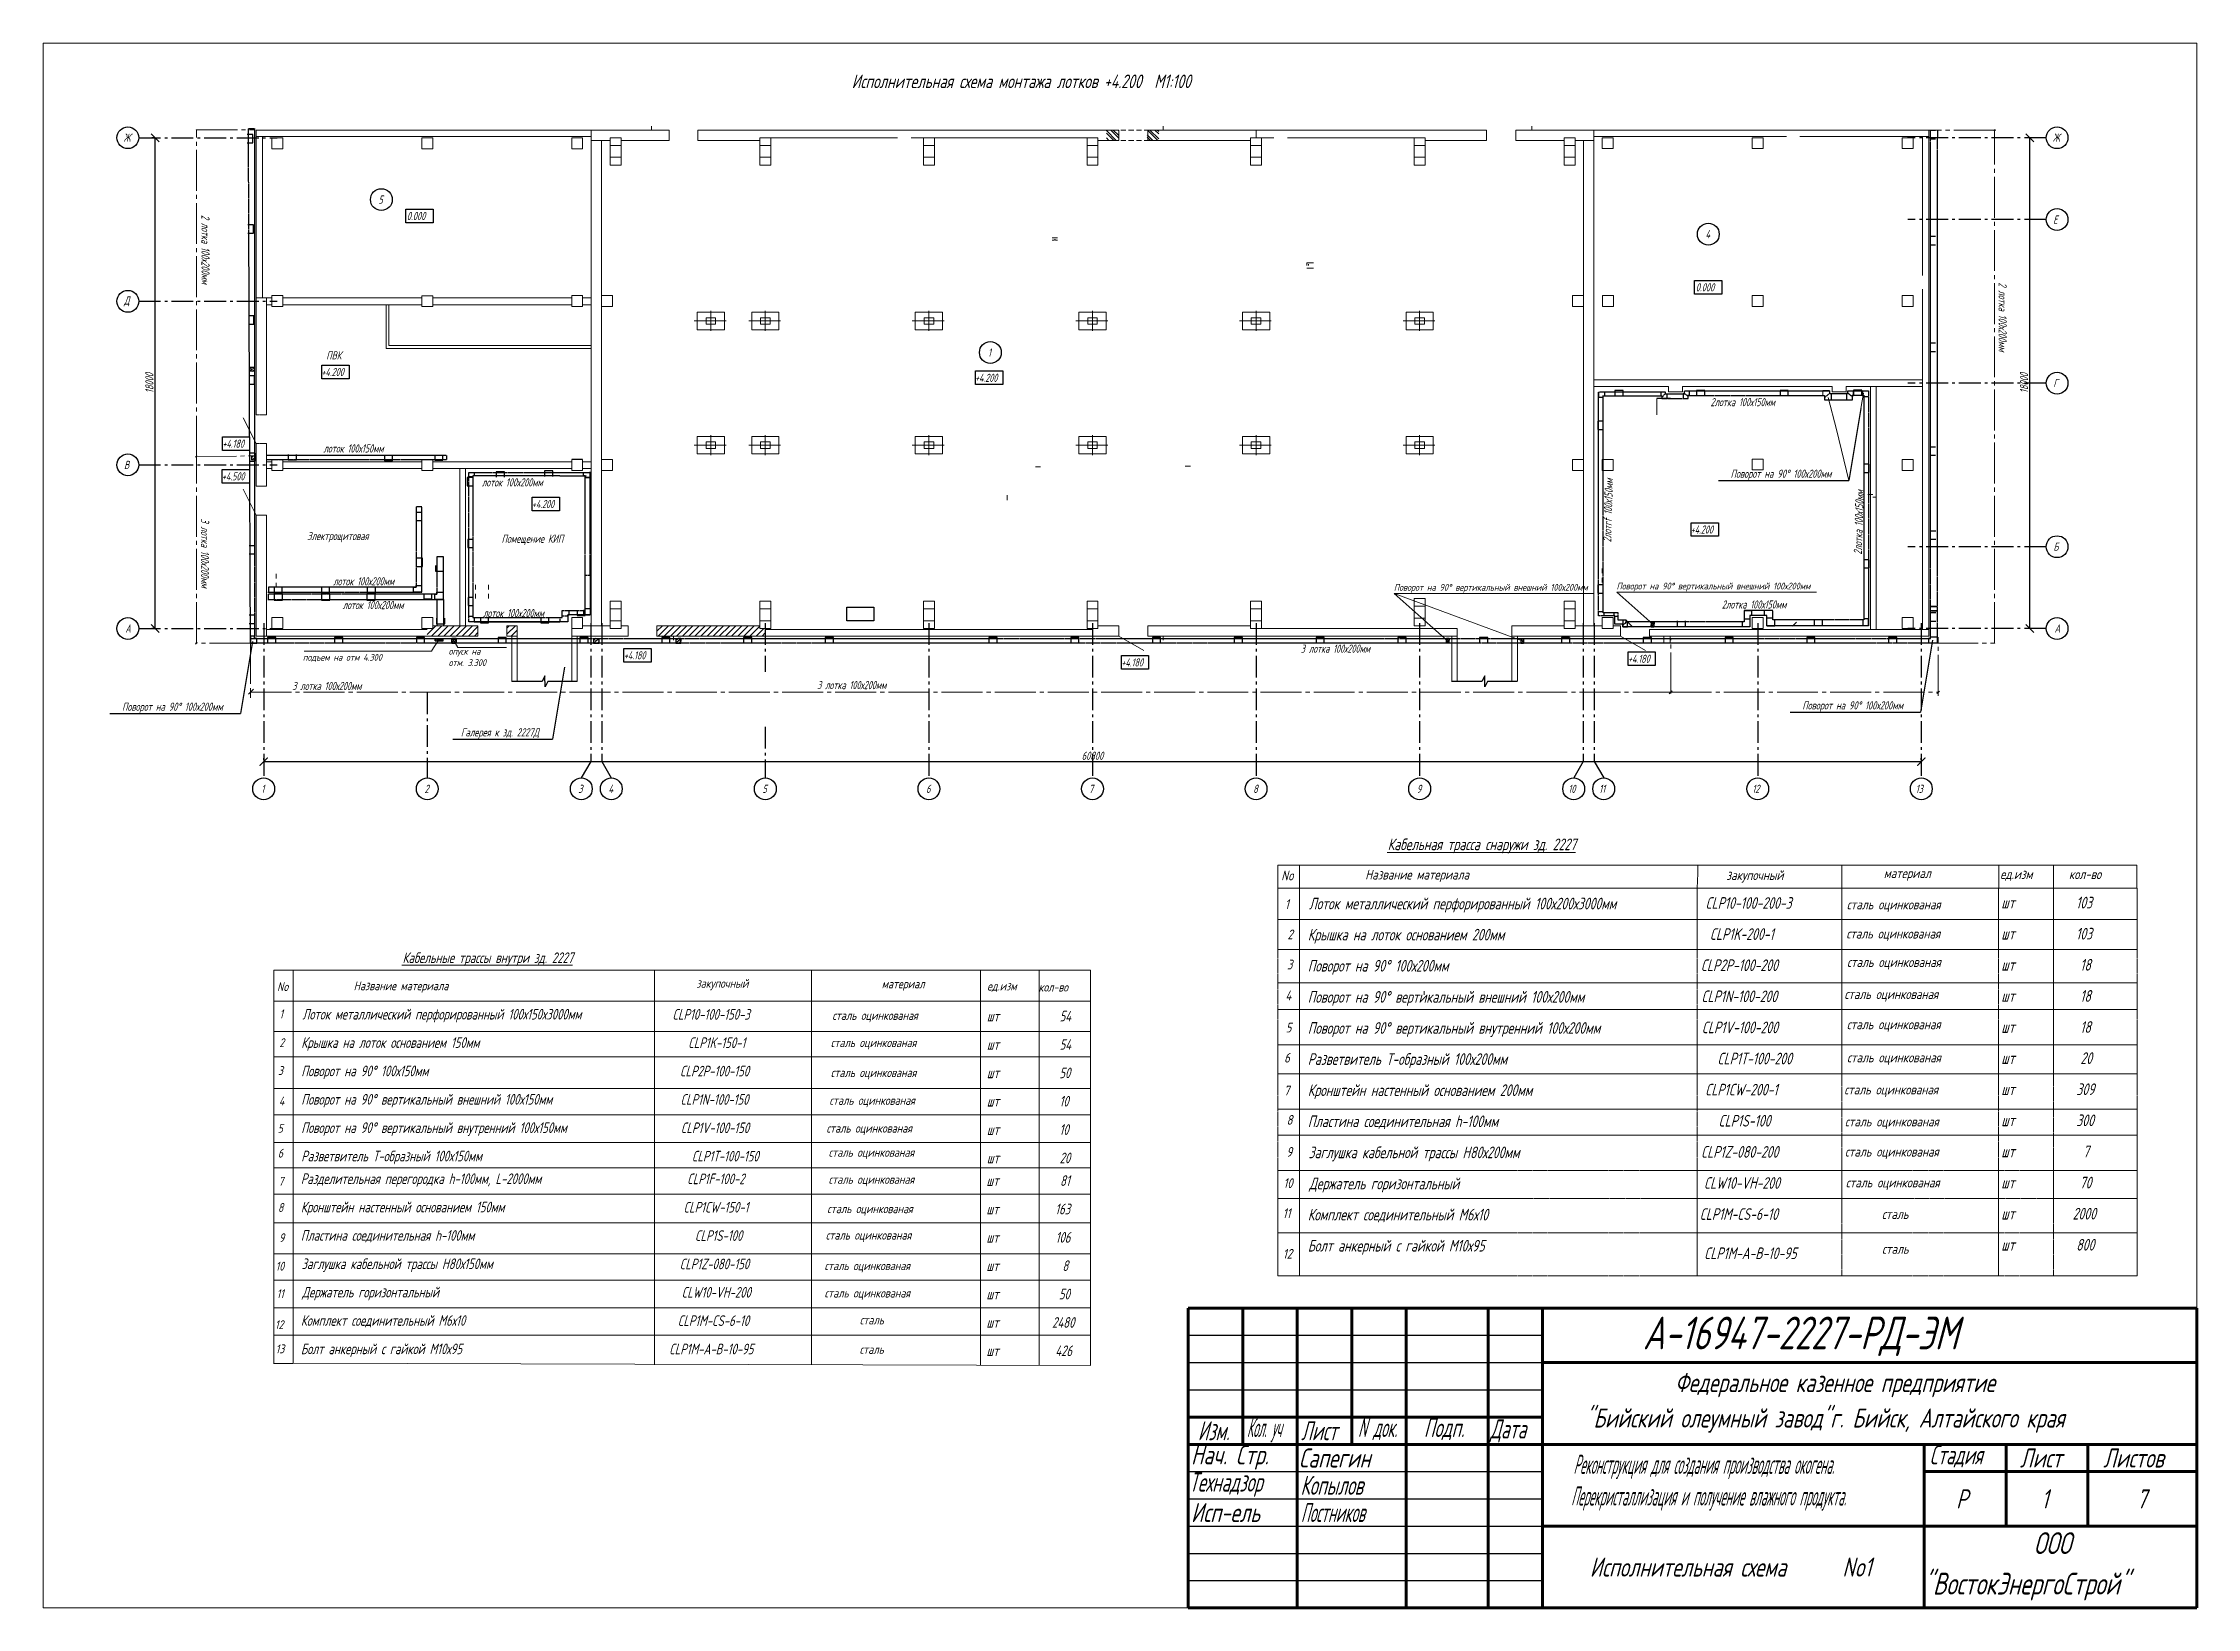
# Model space of a CAD drawing. Header units: millimetres. Extents: x -14296 to 10264, y -13087 to -5602.
# Drawn here: x -5991 to -5201, y -6180 to -5606 of the extents above; entities that cross this region are included whole.
import ezdxf

# ---------------------------------------------------------------- set-up
doc = ezdxf.new("R2010")
doc.units = ezdxf.units.MM
for name, pattern in [('CENTER2', [1.125, 0.75, -0.125, 0.125, -0.125]), ('gost6', [12, 8, -1.5, 1, -1.5]), ('HIDDEN2', [4.7625, 3.175, -1.5875]), ('K5LT_AXLED', [19.5, 15, -1.5, 1.5, -1.5]), ('K5LT_BASIC', [0]), ('PHANTOM2', [1.25, 0.625, -0.125, 0.125, -0.125, 0.125, -0.125])]:
    doc.linetypes.add(name, pattern=pattern)
for name, color, linetype, lineweight in [('1', 4, 'Continuous', 15), ('Линия выноска', 137, 'Continuous', 25), ('Осевая', 4, 'gost6', 25), ('Размерная', 4, 'Continuous', 25), ('Рамка толстая', 7, 'Continuous', 15), ('Рамка тонкая', 5, 'Continuous', 25), ('стена', 7, 'Continuous', 18), ('Строительный', 251, 'Continuous', 13), ('Текст', 7, 'Continuous', 20), ('Технологическое', 156, 'Continuous', 18), ('ЭлектрооБорудование (Вновь)', 160, 'Continuous', 15)]:
    doc.layers.add(name, color=color, linetype=linetype, lineweight=lineweight)
doc.styles.add('gost shx', font='gost.shx', dxfattribs={"oblique": 15})
doc.styles.add('Simplex', font='simplex.shx', dxfattribs={"width": 0.7, "oblique": 15})

msp = doc.modelspace()

# ---------------------------------------------------------------- texts
at = {"color": 18, "true_color": 0x000000, "style": 'Simplex', "oblique": 15}
for s, height, width, p in [('А-16947-2227-РД-ЭМ', 12, 0.7, (-5404.54918, -6085.12433)), ('Федеральное казенное предприятие', 7, 0.7, (-5392.77333, -6100.81481)), ('"Бийский олеумный завод"г. Бийск, Алтайского края', 7, 0.7, (-5425.59854, -6113.81481)), ('Изм.', 7, 0.6, (-5567.78614, -6118.48148)), ('Кол. уч', 7, 0.4, (-5549.83337, -6117.31481)), ('Лист', 7, 0.6, (-5529.92204, -6118.48148)), ('N', 7, 0.5, (-5509.08375, -6117.31481)), ('док.', 7, 0.5, (-5503.51632, -6117.31481)), ('Подп.', 7, 0.6, (-5484.88614, -6117.31481)), ('Дата', 7, 0.6, (-5460.58807, -6117.81481)), ('Нач. Стр.', 7, 0.7, (-5570.27482, -6127.31481)), ('Сапегин', 7, 0.7, (-5530.7214, -6128.48148)), ('Стадия', 7, 0.6, (-5299.38999, -6127.31481)), ('Лист', 7, 0.7, (-5266.25815, -6128.48148)), ('Листов', 7, 0.7, (-5235.71606, -6128.48148)), ('Технадзор', 7, 0.6, (-5570.94149, -6137.31481)), ('Реконструкция для создания производства окогена.', 7, 0.4, (-5430.03337, -6130.81481)), ('Копылов', 7, 0.6, (-5530.14149, -6138.48148)), ('Перекристаллизация и получение влажного продукта.', 7, 0.4, (-5430.89919, -6142.41138)), ('Р', 7, 0.7, (-5289.66734, -6143.48148)), ('1', 7, 0.7, (-5258.44598, -6143.48148)), ('7', 7, 0.7, (-5223.44598, -6143.48148)), ('Исп-ель', 7, 0.7, (-5570.27482, -6148.48148)), ('Постников', 7, 0.5, (-5530.00815, -6148.48148)), ('ООО', 8, 0.7, (-5261.21328, -6160.21957)), ('Исполнительная схема ', 7, 0.7, (-5424.01327, -6168.4958)), ('No1', 7, 0.7, (-5331.37994, -6168.4958)), ('"ВостокЭнергоСтрой"', 8, 0.7, (-5301.53612, -6175.07672))]:
    msp.add_text(s, height=height, dxfattribs=dict(at, width=width)).set_placement(p)
at = {"layer": 'Линия выноска', "color": 18, "true_color": 0x000000, "char_height": 3, "attachment_point": 2, "style": 'Simplex'}
for s, insert in [('Поворот на 90%%D 100х200мм', (-5353.90896, -5762.44187)), ('Поворот на 90%%D 100х200мм', (-5943.90739, -5847.90482)), ('Поворот на 90%%D 100х200мм', (-5327.61795, -5847.42489)), ('Галерея к зд. 2227Д', (-5823.77996, -5857.30792))]:
    msp.add_mtext(s, dxfattribs=dict(at, insert=insert))
at = {"layer": 'Размерная', "color": 18, "true_color": 0x000000, "char_height": 3, "attachment_point": 5, "rotation": 90, "style": 'Simplex'}
for insert in [(-5952.35539, -5730.71055), (-5264.75539, -5730.71055)]:
    msp.add_mtext('18000', dxfattribs=dict(at, insert=insert))
at = {"layer": 'Размерная', "color": 18, "true_color": 0x000000, "insert": (-5606.43039, -5867.40803), "char_height": 3, "attachment_point": 5, "style": 'Simplex'}
msp.add_mtext('60800', dxfattribs=at)
at = {"layer": 'Текст', "color": 18, "linetype": 'PHANTOM2', "lineweight": 15, "true_color": 0x000000, "style": 'Simplex', "oblique": 15}
for s, height, width, p in [('Исполнительная схема монтажа лотков +4.200  М1:100', 5, 0.7, (-5694.73391, -5622.51692)), ('Ж', 3, 0.7, (-5961.83231, -5642.21055)), ('Ж', 3, 0.7, (-5254.23231, -5642.21055)), ('5', 3, 0.7, (-5868.34098, -5664.89055)), ('0.000', 3, 0.7, (-5857.91129, -5670.89093)), ('Е', 3, 0.7, (-5254.08231, -5672.21055)), ('4', 3, 0.7, (-5381.59932, -5677.56566)), ('0.000', 3, 0.7, (-5385.16535, -5697.06566)), ('Д', 3, 0.7, (-5961.65576, -5701.92484)), ('ПВК', 3, 0.7, (-5887.50094, -5722.02991)), ('1', 3, 0.7, (-5644.79512, -5720.97694)), ('+4.200', 3, 0.6, (-5889.27044, -5728.15269)), ('+4.200', 3, 0.6, (-5649.52606, -5730.2671)), ('Г', 3, 0.7, (-5254.03231, -5732.21055)), ('+4.180', 3, 0.6, (-5925.58875, -5754.42058)), ('В', 3, 0.7, (-5961.65576, -5762.21055)), ('+4.500', 3, 0.6, (-5925.77685, -5766.41173)), ('+4.200', 3, 0.6, (-5812.0831, -5776.57535)), ('Электрощитовая', 3, 0.7, (-5894.49285, -5788.27427)), ('Помещение КИП', 3, 0.7, (-5823.18637, -5789.29819)), ('+4.200', 3, 0.6, (-5387.04037, -5785.91239)), ('Б', 3, 0.7, (-5253.98231, -5792.21055)), ('Поворот на 90° вертикальный внешний 100х200мм', 2.5, 0.7, (-5495.89058, -5806.87371)), ('Поворот на 90° вертикальный внешний 100х200мм', 2.5, 0.7, (-5414.22733, -5806.41339)), ('А', 3, 0.7, (-5961.18039, -5822.21055)), ('А', 3, 0.7, (-5253.58039, -5822.21055)), ('+4.180', 3, 0.6, (-5778.33773, -5832.05217)), ('+4.180', 3, 0.6, (-5595.84938, -5834.66756)), ('+4.180', 3, 0.6, (-5410.01056, -5833.33232)), ('1', 3, 0.7, (-5911.33231, -5881.03303)), ('2', 3, 0.7, (-5851.40576, -5881.03303)), ('3', 3, 0.7, (-5795.05887, -5881.03303)), ('4', 3, 0.7, (-5783.96629, -5881.03303)), ('5', 3, 0.7, (-5727.50887, -5881.03303)), ('6', 3, 0.7, (-5667.48231, -5881.03303)), ('7', 3, 0.7, (-5607.73231, -5881.03303)), ('8', 3, 0.7, (-5547.50145, -5881.03303)), ('9', 3, 0.7, (-5487.48231, -5881.03303)), ('10', 3, 0.7, (-5431.95576, -5881.03303)), ('11', 3, 0.7, (-5420.63231, -5881.03303)), ('12', 3, 0.7, (-5364.45576, -5881.03303)), ('13', 3, 0.7, (-5304.53231, -5881.03303)), ('%%UКабельная трасса снаружи зд. 2227', 4.2790057, 0.7, (-5498.16746, -5902.03043)), ('Лоток металлический перфорированный 100х200х3000мм', 4.2790057, 0.7, (-5527.0311, -5923.74404)), ('CLP10-100-200-3', 4.2790057, 0.7, (-5381.60671, -5923.54805)), ('шт', 4.279006, 0.7, (-5273.09323, -5923.39776)), ('103', 4.279006, 0.7, (-5245.69225, -5923.39776)), ('Крышка на лоток основанием 200мм', 4.2790057, 0.7, (-5527.459, -5935.15472)), ('CLP1K-200-1', 4.2790057, 0.7, (-5380.00479, -5934.95873)), ('шт', 4.279006, 0.7, (-5273.09323, -5934.80844)), ('103', 4.279006, 0.7, (-5245.69225, -5934.80844)), ('%%UКабельные трассы внутри зд. 2227', 3.9013874, 0.7, (-5859.4928, -5943.42664)), ('Поворот на 90° 100х200мм', 4.2790057, 0.7, (-5527.459, -5946.56541)), ('CLP2P-100-200', 4.2790057, 0.7, (-5383.3188, -5946.36941)), ('шт', 4.279006, 0.7, (-5273.09323, -5946.21912)), ('18', 4.279006, 0.7, (-5244.18401, -5946.21912)), ('Поворот на 90° вертикальный внешний 100х200мм', 4.2790057, 0.7, (-5527.459, -5957.97609)), ('CLP1N-100-200', 4.2790057, 0.7, (-5383.10485, -5957.78009)), ('шт', 4.279006, 0.7, (-5273.09323, -5957.62981)), ('18', 4.279006, 0.7, (-5244.18401, -5957.62981)), ('Лоток металлический перфорированный 100х150х3000мм', 3.9013874, 0.7, (-5896.24747, -5964.15391)), ('CLP10-100-150-3', 3.9013874, 0.7, (-5760.53215, -5964.20872)), ('шт', 3.901387, 0.7, (-5645.17673, -5964.85894)), ('54', 3.901387, 0.7, (-5618.50951, -5964.85894)), ('Крышка на лоток основанием 150мм', 3.9013874, 0.7, (-5896.63761, -5974.55761)), ('CLP1K-150-1', 3.9013874, 0.7, (-5754.7451, -5974.61242)), ('54', 3.901387, 0.7, (-5618.50951, -5975.26264)), ('Поворот на 90° вертикальный внутренний 100х200мм', 4.2790057, 0.7, (-5527.459, -5969.38677)), ('CLP1V-100-200', 4.2790057, 0.7, (-5382.96221, -5969.19077)), ('шт', 4.279006, 0.7, (-5273.09323, -5969.04049)), ('18', 4.279006, 0.7, (-5244.18401, -5969.04049)), ('шт', 3.901387, 0.7, (-5645.17673, -5975.26264)), ('Разветвитель Т-образный 100х200мм', 4.2790057, 0.7, (-5527.459, -5980.79745)), ('CLP1Т-100-200', 4.2790057, 0.7, (-5377.22855, -5980.60145)), ('шт', 4.279006, 0.7, (-5273.09323, -5980.45117)), ('20', 4.279006, 0.7, (-5244.0854, -5980.45117)), ('Поворот на 90° 100х150мм', 3.9013874, 0.7, (-5896.63761, -5984.96131)), ('CLP2P-100-150', 3.9013874, 0.7, (-5757.76665, -5985.01612)), ('шт', 3.901387, 0.7, (-5645.17673, -5985.66634)), ('50', 3.901387, 0.7, (-5618.60502, -5985.66634)), ('Кронштейн настенный основанием 200мм', 4.2790057, 0.7, (-5527.459, -5992.20813)), ('CLP1CW-200-1', 4.2790057, 0.7, (-5381.71639, -5992.01214)), ('309', 4.279006, 0.7, (-5245.57691, -5991.86185)), ('Поворот на 90° вертикальный внешний 100х150мм', 3.9013874, 0.7, (-5896.63761, -5995.36501)), ('CLP1N-100-150', 3.9013874, 0.7, (-5757.57158, -5995.41982)), ('шт', 3.901387, 0.7, (-5645.17673, -5996.07004)), ('10', 3.901387, 0.7, (-5618.57048, -5996.07004)), ('шт', 4.279006, 0.7, (-5273.09323, -5991.86185)), ('Поворот на 90° вертикальный внутренний 100х150мм', 3.9013874, 0.7, (-5896.63761, -6005.76871)), ('CLP1V-100-150', 3.9013874, 0.7, (-5757.44153, -6005.82352)), ('шт', 3.901387, 0.7, (-5645.17673, -6006.47374)), ('10', 3.901387, 0.7, (-5618.57048, -6006.47374)), ('Пластина соединительная h-100мм', 4.2790057, 0.7, (-5527.459, -6003.61881)), ('CLP1S-100', 4.279006, 0.7, (-5376.82897, -6003.42282)), ('шт', 4.279006, 0.7, (-5273.09323, -6003.27253)), ('300', 4.279006, 0.7, (-5245.62093, -6003.27253)), ('Заглушка кабельной трассы Н80х200мм', 4.2790057, 0.7, (-5527.19489, -6015.0295)), ('CLP1Z-080-200', 4.2790057, 0.7, (-5383.24748, -6014.8335)), ('шт', 4.279006, 0.7, (-5273.09323, -6014.68322)), ('7', 4.27901, 0.7, (-5243.12484, -6014.68322)), ('Разветвитель Т-образный 100х150мм', 3.9013874, 0.7, (-5896.63761, -6016.17241)), ('CLP1Т-100-150', 3.9013874, 0.7, (-5753.40175, -6016.22722)), ('шт', 3.901387, 0.7, (-5645.17673, -6016.87744)), ('20', 3.901387, 0.7, (-5618.50546, -6016.87744)), ('Разделительная перегородка h-100мм, L-2000мм', 3.9013874, 0.7, (-5896.79075, -6024.4897)), ('CLP1F-100-2', 3.9013874, 0.7, (-5755.12379, -6024.54451)), ('шт', 3.901387, 0.7, (-5645.32987, -6025.19472)), ('81', 3.901387, 0.7, (-5618.33753, -6025.19472)), ('Держатель горизонтальный', 4.2790057, 0.7, (-5526.95534, -6026.44018)), ('CLW10-VH-200', 4.2790057, 0.7, (-5382.17773, -6026.24418)), ('шт', 4.279006, 0.7, (-5273.09323, -6026.0939)), ('70', 4.279006, 0.7, (-5244.37066, -6026.0939)), ('Кронштейн настенный основанием 150мм', 3.9013874, 0.7, (-5896.79075, -6034.8934)), ('CLP1CW-150-1', 3.9013874, 0.7, (-5756.45879, -6034.94821)), ('шт', 3.901387, 0.7, (-5645.32987, -6035.59842)), ('163', 3.901387, 0.7, (-5620.12364, -6035.59842)), ('Комплект соединительный М6х10', 4.2790057, 0.7, (-5527.459, -6037.85086)), ('CLP1M-CS-6-10', 4.2790057, 0.7, (-5383.7467, -6037.65486)), ('шт', 4.279006, 0.7, (-5273.09323, -6037.50458)), ('2000', 4.279006, 0.7, (-5246.93807, -6037.50458)), ('Пластина соединительная h-100мм', 3.9013874, 0.7, (-5896.79075, -6045.2971)), ('CLP1S-100', 3.901387, 0.7, (-5752.26277, -6045.35191)), ('шт', 3.901387, 0.7, (-5645.32987, -6046.00212)), ('106', 3.901387, 0.7, (-5619.98395, -6046.00212)), ('Болт анкерный с гайкой М10х95', 4.2790057, 0.7, (-5527.459, -6049.26154)), ('CLP1M-A-B-10-95', 4.2790057, 0.7, (-5382.08506, -6052.02777)), ('шт', 4.279006, 0.7, (-5273.09323, -6048.91526)), ('800', 4.279006, 0.7, (-5245.62093, -6048.91526)), ('Заглушка кабельной трассы Н80х150мм', 3.9013874, 0.7, (-5896.54995, -6055.7008)), ('CLP1Z-080-150', 3.9013874, 0.7, (-5757.85476, -6055.75561)), ('шт', 3.901387, 0.7, (-5645.32987, -6056.40582)), ('8', 3.90139, 0.7, (-5617.48258, -6056.40582)), ('Держатель горизонтальный', 3.9013874, 0.7, (-5896.33154, -6066.1045)), ('CLW10-VH-200', 3.9013874, 0.7, (-5757.13951, -6066.15931)), ('шт', 3.901387, 0.7, (-5645.32987, -6066.80952)), ('50', 3.901387, 0.7, (-5618.75816, -6066.80952)), ('Комплект соединительный М6х10', 3.9013874, 0.7, (-5896.79075, -6076.5082)), ('CLP1M-CS-6-10', 3.9013874, 0.7, (-5758.57001, -6076.56301)), ('шт', 3.901387, 0.7, (-5645.32987, -6077.21322)), ('2480', 3.901387, 0.7, (-5621.25952, -6077.21322)), ('Болт анкерный с гайкой М10х95', 3.9013874, 0.7, (-5896.79075, -6086.9119)), ('CLP1M-A-B-10-95', 3.9013874, 0.7, (-5761.72566, -6086.96671)), ('шт', 3.901387, 0.7, (-5645.32987, -6087.61692)), ('426', 3.901387, 0.7, (-5620.09316, -6087.61692))]:
    msp.add_text(s, height=height, dxfattribs=dict(at, width=width)).set_placement(p)
at = {"layer": 'Текст', "color": 18, "linetype": 'CENTER2', "lineweight": 15, "true_color": 0x000000, "style": 'Simplex', "oblique": 15, "width": 0.6}
for s, rotation, p in [(' 2 лотка 100х200мм', 270, (-5933.25468, -5667.6228)), (' 2 лотка 100х200мм', 270, (-5274.08435, -5692.40753)), ('2лотrf 100х150мм', 88.2622452, (-5416.18971, -5789.10688)), ('2лоткa 100х150мм', 88.2622452, (-5324.25426, -5793.64485)), (' 3 лотка 100х200мм', 270, (-5933.42547, -5779.00973))]:
    msp.add_text(s, height=3, rotation=rotation, dxfattribs=at).set_placement(p)
for s, p in [('2лотка 100х150мм', (-5379.76232, -5739.18438)), ('лоток 100х150мм', (-5888.5025, -5756.18001)), ('  лоток 100х200мм', (-5833.18008, -5768.62548)), ('  лоток 100х200мм', (-5887.70429, -5804.90829)), ('  лоток 100х200мм', (-5884.23193, -5813.63318)), ('  лоток 100х200мм', (-5832.72887, -5816.58624)), ('2лотка 100х150мм', (-5375.60159, -5813.4106)), (' 3 лотка 100х200мм', (-5531.41313, -5829.60215)), (' 3 лотка 100х200мм', (-5901.3266, -5843.29461)), (' 3 лотка 100х200мм', (-5708.81559, -5842.97842))]:
    msp.add_text(s, height=3, dxfattribs=at).set_placement(p)
at = {"layer": 'ЭлектрооБорудование (Вновь)', "color": 18, "linetype": 'PHANTOM2', "lineweight": 15, "true_color": 0x000000, "style": 'gost shx', "oblique": 15}
for s, height, p in [('подъем на отм 4.300', 2.5, (-5896.07094, -5832.53898)), ('опуск на', 2.5, (-5842.57434, -5830.30706)), ('отм. 3.300', 2.5, (-5842.57434, -5834.47373)), ('No', 3.565838, (-5537.21304, -5913.1052)), ('Название материала', 3.565838, (-5506.40966, -5912.78995)), ('закупочный', 3.565838, (-5373.93257, -5912.98507)), ('материал', 3.565838, (-5316.2061, -5912.28015)), ('ед.изм', 3.565838, (-5273.48836, -5912.63554)), ('кол-во', 3.565838, (-5248.29049, -5912.65043)), ('1', 3.56584, (-5535.85343, -5923.60307)), ('сталь оцинкованая', 3.565838, (-5329.74733, -5923.73796)), ('2', 3.56584, (-5534.92856, -5934.70955)), ('сталь оцинкованая', 3.565838, (-5329.92145, -5934.43763)), ('3', 3.56584, (-5535.11055, -5945.75158)), ('сталь оцинкованая', 3.565838, (-5329.66026, -5944.87632)), ('No', 3.251156, (-5905.51157, -5953.69916)), ('Название материала', 3.2511562, (-5877.42656, -5953.41173)), ('закупочный', 3.251156, (-5751.7243, -5952.51134)), ('материал', 3.251156, (-5683.7442, -5952.7073)), ('ед.изм', 3.251156, (-5645.04891, -5953.51332)), ('кол-во', 3.251156, (-5626.19829, -5953.89044)), ('4', 3.56584, (-5535.70121, -5957.09615)), ('сталь оцинкованая', 3.565838, (-5330.63113, -5956.62276)), ('1', 3.25116, (-5904.63976, -5963.70517)), ('сталь оцинкованая', 3.2511562, (-5701.86452, -5964.29026)), ('2', 3.25116, (-5904.70375, -5974.28479)), ('сталь оцинкованая', 3.2511562, (-5702.40141, -5974.25558)), ('5', 3.56584, (-5535.56472, -5968.8945)), ('сталь оцинкованая', 3.565838, (-5329.74383, -5967.70514)), ('6', 3.56584, (-5536.14315, -5979.93655)), ('сталь оцинкованая', 3.565838, (-5329.65511, -5979.85143)), ('3', 3.25116, (-5905.17213, -5984.50347)), ('сталь оцинкованая', 3.2511562, (-5702.40141, -5985.25397)), ('4', 3.25116, (-5904.85328, -5995.66826)), ('сталь оцинкованая', 3.2511562, (-5702.93834, -5995.44759)), ('7', 3.56584, (-5536.23773, -5992.00155)), ('сталь оцинкованая', 3.565838, (-5330.68789, -5991.63695)), ('5', 3.25116, (-5905.29827, -6005.66673)), ('сталь оцинкованая', 3.2511562, (-5704.01221, -6005.64124)), ('8', 3.56584, (-5535.25253, -6002.7462)), ('сталь оцинкованая', 3.565838, (-5330.44531, -6003.3777)), ('6', 3.25116, (-5905.23148, -6014.79327)), ('9', 3.56584, (-5535.3273, -6014.49107)), ('сталь оцинкованая', 3.565838, (-5330.44531, -6014.40788)), ('сталь оцинкованая', 3.2511562, (-5703.20681, -6014.4936)), ('7', 3.25116, (-5905.02861, -6025.11953)), ('сталь оцинкованая', 3.2511562, (-5703.20681, -6024.41899)), ('10', 3.565838, (-5536.42136, -6025.94651)), ('сталь оцинкованая', 3.565838, (-5330.12273, -6025.73942)), ('8', 3.25116, (-5905.19037, -6034.7234)), ('сталь оцинкованая', 3.2511562, (-5703.72332, -6035.18117)), ('11', 3.565838, (-5536.67332, -6036.99528)), ('сталь', 3.565838, (-5316.87849, -6037.32151)), ('9', 3.25116, (-5904.79518, -6045.81694)), ('сталь оцинкованая', 3.2511562, (-5704.2623, -6044.8751)), ('12', 3.565838, (-5536.61201, -6051.85434)), ('сталь', 3.565838, (-5316.82196, -6050.0919)), ('10', 3.251156, (-5906.04294, -6056.26145)), ('сталь оцинкованая', 3.2511562, (-5704.72897, -6056.08589)), ('11', 3.251156, (-5905.68339, -6066.33518)), ('сталь оцинкованая', 3.2511562, (-5704.71018, -6066.11564)), ('12', 3.251156, (-5906.3075, -6077.70746)), ('сталь', 3.251156, (-5691.77703, -6075.97883)), ('13', 3.251156, (-5906.01863, -6086.57911)), ('сталь', 3.251156, (-5691.83806, -6086.78397))]:
    msp.add_text(s, height=height, dxfattribs=at).set_placement(p)

# ---------------------------------------------------------------- blocks, each defined once
blk = doc.blocks.new('_ArchTick')
at = {"color": 0, "const_width": 0.15}
blk.add_lwpolyline([(-0.5, -0.5), (0.5, 0.5)], dxfattribs=at)

# ---------------------------------------------------------------- linework, layer by layer
at = {"color": 18, "true_color": 0x000000}
msp.add_line((-5793.43039, -5758.71055), (-5797.43039, -5758.71055), dxfattribs=at)
at = {"color": 18, "lineweight": 60, "true_color": 0x000000}
for p, q in [((-5571.34149, -6069.98148), (-5201.34149, -6069.98148)), ((-5571.34149, -6069.98148), (-5571.34149, -6179.98148)), ((-5551.34149, -6069.98148), (-5551.34149, -6119.98148)), ((-5531.34149, -6069.98148), (-5531.34149, -6179.98148)), ((-5511.34149, -6069.98148), (-5511.34149, -6119.98148)), ((-5491.34149, -6069.98148), (-5491.34149, -6179.98148)), ((-5461.34149, -6069.98148), (-5461.34149, -6179.98148)), ((-5441.34149, -6069.98148), (-5441.34149, -6179.98148)), ((-5201.34149, -6069.98148), (-5201.34149, -6179.98148)), ((-5441.34149, -6089.98148), (-5201.34149, -6089.98148)), ((-5571.34149, -6109.98148), (-5441.34149, -6109.98148)), ((-5571.34149, -6119.98148), (-5201.34149, -6119.98148)), ((-5301.34149, -6119.98148), (-5301.34149, -6179.98148)), ((-5271.34149, -6119.98148), (-5271.34149, -6149.98148)), ((-5241.34149, -6119.98148), (-5241.34149, -6149.98148)), ((-5301.34149, -6129.98148), (-5201.34149, -6129.98148)), ((-5441.34149, -6149.98148), (-5201.34149, -6149.98148)), ((-5571.34149, -6179.98148), (-5201.34149, -6179.98148))]:
    msp.add_line(p, q, dxfattribs=at)
at = {"color": 18, "lineweight": 25, "true_color": 0x000000}
for p, q in [((-5571.34149, -6079.98148), (-5441.34149, -6079.98148)), ((-5571.34149, -6089.98148), (-5441.34149, -6089.98148)), ((-5571.34149, -6099.98148), (-5441.34149, -6099.98148)), ((-5571.34149, -6129.98148), (-5441.34149, -6129.98148)), ((-5571.34149, -6139.98148), (-5441.34149, -6139.98148)), ((-5571.34149, -6149.98148), (-5441.34149, -6149.98148)), ((-5571.34149, -6159.98148), (-5441.34149, -6159.98148)), ((-5571.34149, -6169.98148), (-5441.34149, -6169.98148))]:
    msp.add_line(p, q, dxfattribs=at)
at = {"layer": '1', "color": 18, "true_color": 0x000000}
msp.add_line((-5740.8411, -5753.51055), (-5752.53085, -5753.51055), dxfattribs=at)
at = {"layer": 'Линия выноска', "color": 18, "linetype": 'ByBlock', "lineweight": -2, "true_color": 0x000000}
for p, q in [((-5328.99101, -5766.44187), (-5328.99101, -5766.44187)), ((-5918.98944, -5851.90482), (-5918.98944, -5851.90482)), ((-5302.7, -5851.42489), (-5302.7, -5851.42489)), ((-5804.47804, -5861.30792), (-5804.47804, -5861.30792))]:
    msp.add_line(p, q, dxfattribs=at)
at = {"layer": 'Линия выноска', "color": 18, "lineweight": 25, "true_color": 0x000000}
msp.add_line((-5408.60924, -5819.81766), (-5410.02345, -5818.40344), dxfattribs=at)
at = {"layer": 'Линия выноска', "color": 18, "true_color": 0x000000}
msp.add_line((-5348.25882, -5818.40344), (-5349.67303, -5819.81766), dxfattribs=at)
at = {"layer": 'Линия выноска', "color": 18, "linetype": 'ByBlock', "lineweight": -2, "true_color": 0x000000}
for points in [[(-5324.58305, -5740.00797), (-5328.99101, -5766.44187)], [(-5376.82691, -5766.44187), (-5328.99101, -5766.44187)], [(-5914.58148, -5825.47092), (-5918.98944, -5851.90482)], [(-5298.29204, -5824.99099), (-5302.7, -5851.42489)], [(-5800.07008, -5834.87402), (-5804.47804, -5861.30792)], [(-5966.82534, -5851.90482), (-5918.98944, -5851.90482)], [(-5350.5359, -5851.42489), (-5302.7, -5851.42489)], [(-5841.08188, -5861.30792), (-5804.47804, -5861.30792)]]:
    msp.add_lwpolyline(points, dxfattribs=at)
at = {"layer": 'Осевая', "color": 18, "true_color": 0x000000}
for p, q in [((-5956.23039, -5640.71055), (-5905.43039, -5640.71055)), ((-5256.63039, -5640.71055), (-5307.45039, -5640.71055)), ((-5256.63039, -5670.71055), (-5307.43039, -5670.71055)), ((-5956.23039, -5700.71055), (-5905.43039, -5700.71055)), ((-5256.63039, -5730.71055), (-5307.43039, -5730.71055)), ((-5956.23039, -5760.71055), (-5905.43039, -5760.71055)), ((-5256.63039, -5790.71055), (-5307.43039, -5790.71055)), ((-5956.23039, -5820.71055), (-5905.43039, -5820.71055)), ((-5910.43039, -5818.71055), (-5910.43039, -5875.53303)), ((-5790.43039, -5818.71055), (-5790.43039, -5869.53303)), ((-5786.43039, -5818.71055), (-5786.43039, -5869.53303)), ((-5726.43039, -5818.71055), (-5726.43039, -5836.59663)), ((-5666.43039, -5818.71055), (-5666.43039, -5875.53303)), ((-5606.43039, -5818.71055), (-5606.43039, -5875.53303)), ((-5546.43039, -5818.71055), (-5546.43039, -5875.53303)), ((-5486.43039, -5818.71055), (-5486.43039, -5875.53303)), ((-5426.43039, -5818.71055), (-5426.43039, -5869.53303)), ((-5422.43039, -5818.71055), (-5422.43039, -5869.53303)), ((-5362.43039, -5818.71055), (-5362.43039, -5875.53303)), ((-5256.63039, -5820.71055), (-5307.43039, -5820.71055)), ((-5302.43039, -5818.71055), (-5302.43039, -5875.53303)), ((-5850.43039, -5844.18599), (-5850.43039, -5875.53303)), ((-5726.43039, -5856.78023), (-5726.43039, -5875.53303)), ((-5790.43039, -5869.53303), (-5793.93039, -5875.53303)), ((-5786.43039, -5869.53303), (-5782.93039, -5875.53303)), ((-5426.43039, -5869.53303), (-5429.93039, -5875.53303)), ((-5422.43039, -5869.53303), (-5418.93039, -5875.53303))]:
    msp.add_line(p, q, dxfattribs=at)
at = {"layer": 'Размерная', "color": 18, "true_color": 0x000000}
for p, q in [((-5950.85539, -5640.71055), (-5951.48039, -5640.71055)), ((-5950.23039, -5820.71055), (-5950.23039, -5640.71055)), ((-5263.25539, -5640.71055), (-5263.88039, -5640.71055)), ((-5262.63039, -5820.71055), (-5262.63039, -5640.71055)), ((-5950.85539, -5820.71055), (-5951.48039, -5820.71055)), ((-5263.25539, -5820.71055), (-5263.88039, -5820.71055)), ((-5910.43039, -5868.90803), (-5910.43039, -5868.28303)), ((-5910.43039, -5869.53303), (-5302.43039, -5869.53303)), ((-5302.43039, -5868.90803), (-5302.43039, -5868.28303))]:
    msp.add_line(p, q, dxfattribs=at)
at = {"layer": 'Рамка толстая', "color": 18, "true_color": 0x000000}
for p, q in [((-5991.34149, -6179.98148), (-5991.34149, -5605.98148)), ((-5991.34149, -5605.98148), (-5201.34149, -5605.98148)), ((-5201.34149, -5605.98148), (-5201.34149, -6179.98148)), ((-5991.34149, -6179.98148), (-5201.34149, -6179.98148))]:
    msp.add_line(p, q, dxfattribs=at)
at = {"layer": 'Рамка тонкая', "color": 18, "lineweight": 25, "true_color": 0x000000}
for p, q in [((-5914.4344, -5639.5607), (-5916.4344, -5639.5607)), ((-5914.4344, -5642.5607), (-5914.4344, -5639.5607)), ((-5297.20063, -5638.11059), (-5299.20063, -5638.11059)), ((-5299.20063, -5638.11059), (-5299.20063, -5641.11059)), ((-5916.4344, -5642.5607), (-5914.4344, -5642.5607)), ((-5299.20063, -5641.11059), (-5297.20063, -5641.11059)), ((-5914.20419, -5672.71217), (-5916.20419, -5672.71217)), ((-5916.20419, -5675.71217), (-5914.20419, -5675.71217)), ((-5914.20419, -5675.71217), (-5914.20419, -5672.71217)), ((-5297.19611, -5676.97724), (-5299.19611, -5676.97724)), ((-5299.19611, -5676.97724), (-5299.19611, -5679.97724)), ((-5299.19611, -5679.97724), (-5297.19611, -5679.97724)), ((-5914.01028, -5706.03894), (-5916.01028, -5706.03894)), ((-5916.01028, -5709.03894), (-5914.01028, -5709.03894)), ((-5914.01028, -5709.03894), (-5914.01028, -5706.03894)), ((-5297.17771, -5716.06674), (-5299.17771, -5716.06674)), ((-5299.17771, -5716.06674), (-5299.17771, -5719.06674)), ((-5299.17771, -5719.06674), (-5297.17771, -5719.06674)), ((-5913.73369, -5728.06467), (-5915.73369, -5728.06467)), ((-5915.73369, -5731.06467), (-5913.73369, -5731.06467)), ((-5913.73369, -5731.06467), (-5913.73369, -5728.06467)), ((-5411.83035, -5733.46055), (-5414.83035, -5733.46055)), ((-5414.83035, -5733.46055), (-5414.83035, -5735.46055)), ((-5411.83035, -5735.46055), (-5411.83035, -5733.46055)), ((-5381.83035, -5733.46055), (-5384.83035, -5733.46055)), ((-5384.83035, -5733.46055), (-5384.83035, -5735.46055)), ((-5381.83035, -5735.46055), (-5381.83035, -5733.46055)), ((-5351.23187, -5733.36123), (-5354.23187, -5733.36123)), ((-5354.23187, -5733.36123), (-5354.23187, -5735.36123)), ((-5351.23187, -5735.36123), (-5351.23187, -5733.36123)), ((-5324.26863, -5733.29422), (-5327.26863, -5733.29422)), ((-5327.26863, -5733.29422), (-5327.26863, -5735.29422)), ((-5324.26863, -5735.29422), (-5324.26863, -5733.29422)), ((-5419.03047, -5744.71055), (-5421.03047, -5744.71055)), ((-5421.03047, -5744.71055), (-5421.03047, -5747.71055)), ((-5421.03047, -5747.71055), (-5419.03047, -5747.71055)), ((-5913.57837, -5756.37891), (-5915.57837, -5756.37891)), ((-5913.57837, -5759.37891), (-5913.57837, -5756.37891)), ((-5901.40896, -5756.86804), (-5901.40896, -5758.86804)), ((-5901.40896, -5758.86804), (-5898.40896, -5758.86804)), ((-5898.40896, -5758.86804), (-5898.40896, -5756.86804)), ((-5866.17007, -5757.22953), (-5866.17007, -5759.22953)), ((-5863.17007, -5759.22953), (-5863.17007, -5757.22953)), ((-5847.66112, -5757.01786), (-5847.66112, -5759.01786)), ((-5847.66112, -5759.01786), (-5844.66112, -5759.01786)), ((-5844.66112, -5759.01786), (-5844.66112, -5757.01786)), ((-5297.21047, -5754.16639), (-5299.21047, -5754.16639)), ((-5299.21047, -5754.16639), (-5299.21047, -5757.16639)), ((-5299.21047, -5757.16639), (-5297.21047, -5757.16639)), ((-5915.57837, -5759.37891), (-5913.57837, -5759.37891)), ((-5866.17007, -5759.22953), (-5863.17007, -5759.22953)), ((-5833.75799, -5765.35239), (-5835.75799, -5765.35239)), ((-5835.75799, -5765.35239), (-5835.75799, -5768.35239)), ((-5822.10725, -5763.22195), (-5825.10725, -5763.22195)), ((-5825.10725, -5763.22195), (-5825.10725, -5765.22195)), ((-5822.10725, -5765.22195), (-5822.10725, -5763.22195)), ((-5804.36762, -5762.93614), (-5807.36762, -5762.93614)), ((-5807.36762, -5762.93614), (-5807.36762, -5764.93614)), ((-5804.36762, -5764.93614), (-5804.36762, -5762.93614)), ((-5321.53039, -5760.47291), (-5323.53039, -5760.47291)), ((-5323.53039, -5763.47291), (-5321.53039, -5763.47291)), ((-5321.53039, -5763.47291), (-5321.53039, -5760.47291)), ((-5835.75799, -5768.35239), (-5833.75799, -5768.35239)), ((-5852.45982, -5778.13042), (-5854.45982, -5778.13042)), ((-5854.45982, -5781.13042), (-5852.45982, -5781.13042)), ((-5852.45982, -5781.13042), (-5852.45982, -5778.13042)), ((-5913.72321, -5790.34948), (-5915.72321, -5790.34948)), ((-5913.72321, -5793.34948), (-5913.72321, -5790.34948)), ((-5833.54207, -5788.05014), (-5835.54207, -5788.05014)), ((-5835.54207, -5788.05014), (-5835.54207, -5791.05014)), ((-5297.13039, -5785.01055), (-5299.13039, -5785.01055)), ((-5299.13039, -5785.01055), (-5299.13039, -5788.01055)), ((-5299.13039, -5788.01055), (-5297.13039, -5788.01055)), ((-5915.72321, -5793.34948), (-5913.72321, -5793.34948)), ((-5852.1925, -5794.95251), (-5854.1925, -5794.95251)), ((-5854.1925, -5797.95251), (-5852.1925, -5797.95251)), ((-5852.1925, -5797.95251), (-5852.1925, -5794.95251)), ((-5847.44573, -5797.62935), (-5847.44573, -5799.62935)), ((-5844.44573, -5799.62935), (-5844.44573, -5797.62935)), ((-5835.54207, -5791.05014), (-5833.54207, -5791.05014)), ((-5321.53039, -5795.47291), (-5323.53039, -5795.47291)), ((-5323.53039, -5798.47291), (-5321.53039, -5798.47291)), ((-5321.53039, -5798.47291), (-5321.53039, -5795.47291)), ((-5906.60799, -5805.75673), (-5906.60799, -5807.75673)), ((-5903.60799, -5807.75673), (-5903.60799, -5805.75673)), ((-5889.24554, -5805.85697), (-5889.24554, -5807.85697)), ((-5886.24554, -5807.85697), (-5886.24554, -5805.85697)), ((-5872.46104, -5805.78031), (-5872.46104, -5807.78031)), ((-5869.46104, -5807.78031), (-5869.46104, -5805.78031)), ((-5847.44573, -5799.62935), (-5844.44573, -5799.62935)), ((-5419.03047, -5804.71055), (-5421.03047, -5804.71055)), ((-5421.03047, -5804.71055), (-5421.03047, -5807.71055)), ((-5906.60799, -5807.75673), (-5903.60799, -5807.75673)), ((-5906.57566, -5808.30665), (-5906.57566, -5810.30665)), ((-5906.57566, -5810.30665), (-5903.57566, -5810.30665)), ((-5903.57566, -5810.30665), (-5903.57566, -5808.30665)), ((-5889.24554, -5807.85697), (-5886.24554, -5807.85697)), ((-5889.19635, -5808.30665), (-5889.19635, -5810.30665)), ((-5889.19635, -5810.30665), (-5886.19635, -5810.30665)), ((-5886.19635, -5810.30665), (-5886.19635, -5808.30665)), ((-5872.53576, -5808.3719), (-5872.53576, -5810.3719)), ((-5872.53576, -5810.3719), (-5869.53576, -5810.3719)), ((-5872.46104, -5807.78031), (-5869.46104, -5807.78031)), ((-5869.53576, -5810.3719), (-5869.53576, -5808.3719)), ((-5851.73884, -5807.83502), (-5851.73884, -5809.83502)), ((-5851.73884, -5809.83502), (-5848.73884, -5809.83502)), ((-5848.73884, -5809.83502), (-5848.73884, -5807.83502)), ((-5833.43328, -5809.31904), (-5835.43328, -5809.31904)), ((-5835.43328, -5809.31904), (-5835.43328, -5812.31904)), ((-5835.43328, -5812.31904), (-5833.43328, -5812.31904)), ((-5795.46667, -5813.99169), (-5795.46667, -5815.99169)), ((-5792.46667, -5815.99169), (-5792.46667, -5813.99169)), ((-5421.03047, -5807.71055), (-5419.03047, -5807.71055)), ((-5913.73236, -5815.85861), (-5915.73236, -5815.85861)), ((-5915.73236, -5818.85861), (-5913.73236, -5818.85861)), ((-5913.73236, -5818.85861), (-5913.73236, -5815.85861)), ((-5846.97885, -5816.95773), (-5846.97885, -5818.95773)), ((-5846.97885, -5818.95773), (-5843.97885, -5818.95773)), ((-5843.97885, -5818.95773), (-5843.97885, -5816.95773)), ((-5830.9472, -5816.58624), (-5830.9472, -5818.58624)), ((-5830.9472, -5818.58624), (-5827.9472, -5818.58624)), ((-5808.82184, -5816.68275), (-5808.82184, -5818.68275)), ((-5808.82184, -5818.68275), (-5805.82184, -5818.68275)), ((-5805.82184, -5818.68275), (-5805.82184, -5816.68275)), ((-5795.46667, -5815.99169), (-5792.46667, -5815.99169)), ((-5391.94367, -5817.95228), (-5391.94367, -5819.95228)), ((-5391.94367, -5819.95228), (-5388.94367, -5819.95228)), ((-5388.94367, -5819.95228), (-5388.94367, -5817.95228)), ((-5341.73039, -5817.61055), (-5341.73039, -5819.61055)), ((-5341.73039, -5819.61055), (-5338.73039, -5819.61055)), ((-5338.73039, -5819.61055), (-5338.73039, -5817.61055)), ((-5297.13039, -5815.01055), (-5299.13039, -5815.01055)), ((-5299.13039, -5815.01055), (-5299.13039, -5818.01055)), ((-5299.13039, -5818.01055), (-5297.13039, -5818.01055)), ((-5905.97106, -5824.06283), (-5908.97106, -5824.06283)), ((-5908.97106, -5824.06283), (-5908.97106, -5826.06283)), ((-5905.97106, -5826.06283), (-5905.97106, -5824.06283)), ((-5881.43039, -5824.01055), (-5884.43039, -5824.01055)), ((-5884.43039, -5824.01055), (-5884.43039, -5826.01055)), ((-5881.43039, -5826.01055), (-5881.43039, -5824.01055)), ((-5851.43039, -5824.01055), (-5854.43039, -5824.01055)), ((-5854.43039, -5824.01055), (-5854.43039, -5826.01055)), ((-5851.43039, -5826.01055), (-5851.43039, -5824.01055)), ((-5821.43039, -5824.01055), (-5824.43039, -5824.01055)), ((-5824.43039, -5824.01055), (-5824.43039, -5826.01055)), ((-5821.43039, -5826.01055), (-5821.43039, -5824.01055)), ((-5791.43039, -5824.01055), (-5794.43039, -5824.01055)), ((-5794.43039, -5824.01055), (-5794.43039, -5826.01055)), ((-5791.43039, -5826.01055), (-5791.43039, -5824.01055)), ((-5761.43039, -5824.01055), (-5764.43039, -5824.01055)), ((-5764.43039, -5824.01055), (-5764.43039, -5826.01055)), ((-5761.43039, -5826.01055), (-5761.43039, -5824.01055)), ((-5731.43039, -5824.01055), (-5734.43039, -5824.01055)), ((-5734.43039, -5824.01055), (-5734.43039, -5826.01055)), ((-5731.43039, -5826.01055), (-5731.43039, -5824.01055)), ((-5701.43039, -5824.01055), (-5704.43039, -5824.01055)), ((-5704.43039, -5824.01055), (-5704.43039, -5826.01055)), ((-5701.43039, -5826.01055), (-5701.43039, -5824.01055)), ((-5641.43039, -5824.01055), (-5644.43039, -5824.01055)), ((-5644.43039, -5824.01055), (-5644.43039, -5826.01055)), ((-5641.43039, -5826.01055), (-5641.43039, -5824.01055)), ((-5611.43039, -5824.01055), (-5614.43039, -5824.01055)), ((-5614.43039, -5824.01055), (-5614.43039, -5826.01055)), ((-5611.43039, -5826.01055), (-5611.43039, -5824.01055)), ((-5581.43039, -5824.01055), (-5584.43039, -5824.01055)), ((-5584.43039, -5824.01055), (-5584.43039, -5826.01055)), ((-5581.43039, -5826.01055), (-5581.43039, -5824.01055)), ((-5551.43039, -5824.01055), (-5554.43039, -5824.01055)), ((-5554.43039, -5824.01055), (-5554.43039, -5826.01055)), ((-5551.43039, -5826.01055), (-5551.43039, -5824.01055)), ((-5521.43039, -5824.01055), (-5524.43039, -5824.01055)), ((-5524.43039, -5824.01055), (-5524.43039, -5826.01055)), ((-5521.43039, -5826.01055), (-5521.43039, -5824.01055)), ((-5491.43039, -5824.01055), (-5494.43039, -5824.01055)), ((-5494.43039, -5824.01055), (-5494.43039, -5826.01055)), ((-5491.43039, -5826.01055), (-5491.43039, -5824.01055)), ((-5461.43039, -5824.01055), (-5464.43039, -5824.01055)), ((-5464.43039, -5824.01055), (-5464.43039, -5826.01055)), ((-5461.43039, -5826.01055), (-5461.43039, -5824.01055)), ((-5431.43039, -5824.01055), (-5434.43039, -5824.01055)), ((-5434.43039, -5824.01055), (-5434.43039, -5826.01055)), ((-5401.43039, -5824.01055), (-5404.43039, -5824.01055)), ((-5404.43039, -5824.01055), (-5404.43039, -5826.01055)), ((-5401.43039, -5826.01055), (-5401.43039, -5824.01055)), ((-5371.43039, -5824.01055), (-5374.43039, -5824.01055)), ((-5374.43039, -5824.01055), (-5374.43039, -5826.01055)), ((-5371.43039, -5826.01055), (-5371.43039, -5824.01055)), ((-5341.43039, -5824.01055), (-5344.43039, -5824.01055)), ((-5344.43039, -5824.01055), (-5344.43039, -5826.01055)), ((-5341.43039, -5826.01055), (-5341.43039, -5824.01055)), ((-5311.43039, -5824.01055), (-5314.43039, -5824.01055)), ((-5314.43039, -5824.01055), (-5314.43039, -5826.01055)), ((-5311.43039, -5826.01055), (-5311.43039, -5824.01055))]:
    msp.add_line(p, q, dxfattribs=at)
at = {"layer": 'Рамка тонкая', "color": 18, "true_color": 0x000000}
for p, q in [((-5858.30936, -5666.89093), (-5848.30936, -5666.89093)), ((-5858.30936, -5671.89093), (-5858.30936, -5666.89093)), ((-5848.30936, -5671.89093), (-5858.30936, -5671.89093)), ((-5848.30936, -5666.89093), (-5848.30936, -5671.89093)), ((-5385.56342, -5693.06566), (-5375.56342, -5693.06566)), ((-5385.56342, -5698.06566), (-5385.56342, -5693.06566)), ((-5375.56342, -5693.06566), (-5375.56342, -5698.06566)), ((-5375.56342, -5698.06566), (-5385.56342, -5698.06566)), ((-5889.10139, -5724.15269), (-5879.10139, -5724.15269)), ((-5889.10139, -5729.15269), (-5889.10139, -5724.15269)), ((-5879.10139, -5724.15269), (-5879.10139, -5729.15269)), ((-5649.35702, -5726.2671), (-5639.35702, -5726.2671)), ((-5649.35702, -5731.2671), (-5649.35702, -5726.2671)), ((-5639.35702, -5726.2671), (-5639.35702, -5731.2671)), ((-5879.10139, -5729.15269), (-5889.10139, -5729.15269)), ((-5639.35702, -5731.2671), (-5649.35702, -5731.2671)), ((-5925.59113, -5750.42058), (-5915.59113, -5750.42058)), ((-5925.59113, -5755.42058), (-5925.59113, -5750.42058)), ((-5915.59113, -5750.42058), (-5915.59113, -5755.42058)), ((-5915.59113, -5755.42058), (-5925.59113, -5755.42058)), ((-5925.6078, -5762.41173), (-5915.6078, -5762.41173)), ((-5925.6078, -5767.41173), (-5925.6078, -5762.41173)), ((-5915.6078, -5762.41173), (-5915.6078, -5767.41173)), ((-5915.6078, -5767.41173), (-5925.6078, -5767.41173)), ((-5811.91405, -5772.57535), (-5801.91405, -5772.57535)), ((-5811.91405, -5777.57535), (-5811.91405, -5772.57535)), ((-5801.91405, -5772.57535), (-5801.91405, -5777.57535)), ((-5801.91405, -5777.57535), (-5811.91405, -5777.57535)), ((-5386.87132, -5781.91239), (-5376.87132, -5781.91239)), ((-5386.87132, -5786.91239), (-5386.87132, -5781.91239)), ((-5376.87132, -5781.91239), (-5376.87132, -5786.91239)), ((-5376.87132, -5786.91239), (-5386.87132, -5786.91239)), ((-5696.57685, -5812.86631), (-5686.57685, -5812.86631)), ((-5696.57685, -5817.86631), (-5696.57685, -5812.86631)), ((-5686.57685, -5812.86631), (-5686.57685, -5817.86631)), ((-5686.57685, -5817.86631), (-5696.57685, -5817.86631)), ((-5778.34011, -5828.05217), (-5768.34011, -5828.05217)), ((-5778.34011, -5833.05217), (-5778.34011, -5828.05217)), ((-5768.34011, -5828.05217), (-5768.34011, -5833.05217)), ((-5410.01294, -5829.33232), (-5400.01294, -5829.33232)), ((-5410.01294, -5834.33232), (-5410.01294, -5829.33232)), ((-5400.01294, -5829.33232), (-5400.01294, -5834.33232)), ((-5768.34011, -5833.05217), (-5778.34011, -5833.05217)), ((-5595.85176, -5830.66756), (-5585.85176, -5830.66756)), ((-5595.85176, -5835.66756), (-5595.85176, -5830.66756)), ((-5585.85176, -5835.66756), (-5595.85176, -5835.66756)), ((-5585.85176, -5830.66756), (-5585.85176, -5835.66756)), ((-5400.01294, -5834.33232), (-5410.01294, -5834.33232)), ((-5808.25436, -5840.14412), (-5819.43039, -5840.18254)), ((-5807.26558, -5838.13855), (-5808.25436, -5840.14412)), ((-5807.24318, -5842.13848), (-5807.26558, -5838.13855)), ((-5806.25439, -5840.13291), (-5807.24318, -5842.13848)), ((-5795.43039, -5840.10227), (-5806.25439, -5840.13291))]:
    msp.add_line(p, q, dxfattribs=at)
at = {"layer": 'Рамка тонкая', "color": 18, "lineweight": 30, "true_color": 0x000000}
msp.add_line((-5827.9472, -5818.58624), (-5827.9472, -5816.58624), dxfattribs=at)
at = {"layer": 'Рамка тонкая', "color": 18, "ltscale": 100, "true_color": 0x000000}
for p, q in [((-5463.57503, -5840.14412), (-5474.75106, -5840.18254)), ((-5462.58625, -5838.13855), (-5463.57503, -5840.14412)), ((-5462.56384, -5842.13848), (-5462.58625, -5838.13855)), ((-5461.57506, -5840.13291), (-5462.56384, -5842.13848)), ((-5450.75106, -5840.10227), (-5461.57506, -5840.13291))]:
    msp.add_line(p, q, dxfattribs=at)
at = {"layer": 'Рамка тонкая', "color": 18, "true_color": 0x000000}
for centre in [(-5960.23039, -5640.71055), (-5252.63039, -5640.71055), (-5867.2625, -5663.39055), (-5380.56342, -5676.06566), (-5252.63039, -5670.71055), (-5960.23039, -5700.71055), (-5643.89319, -5719.47694), (-5252.63039, -5730.71055), (-5960.23039, -5760.71055), (-5252.63039, -5790.71055), (-5960.23039, -5820.71055), (-5252.63039, -5820.71055), (-5910.43039, -5879.53303), (-5850.43039, -5879.53303), (-5793.93039, -5879.53303), (-5782.93039, -5879.53303), (-5726.43039, -5879.53303), (-5666.43039, -5879.53303), (-5606.43039, -5879.53303), (-5546.43039, -5879.53303), (-5486.43039, -5879.53303), (-5429.93039, -5879.53303), (-5418.93039, -5879.53303), (-5362.43039, -5879.53303), (-5302.43039, -5879.53303)]:
    msp.add_circle(centre, 4, dxfattribs=at)
at = {"layer": 'стена', "color": 18, "true_color": 0x000000}
msp.add_line((-5299.63039, -5819.71055), (-5299.63039, -5812.57968), dxfattribs=at)
at = {"layer": 'Строительный', "color": 18, "true_color": 0x000000}
for p, q in [((-5913.23039, -5637.91055), (-5913.23039, -5742.31055)), ((-5815.13039, -5637.91055), (-5913.23039, -5637.91055)), ((-5790.33039, -5640.31055), (-5913.23039, -5640.31055)), ((-5910.83039, -5640.31055), (-5910.83039, -5699.46055)), ((-5761.73039, -5637.91055), (-5815.13039, -5637.91055)), ((-5790.33039, -5637.91055), (-5790.33039, -5819.71055)), ((-5768.17346, -5636.47614), (-5768.17346, -5637.91055)), ((-5726.43039, -5637.91055), (-5751.13039, -5637.91055)), ((-5596.72943, -5637.89908), (-5726.43039, -5637.91055)), ((-5596.72943, -5637.89908), (-5596.72943, -5641.69908)), ((-5461.92365, -5637.88717), (-5586.12943, -5637.89908)), ((-5586.12943, -5637.89908), (-5586.12943, -5641.69908)), ((-5580.49181, -5636.47614), (-5580.49181, -5637.91056)), ((-5546.43039, -5637.90525), (-5546.43039, -5640.71055)), ((-5461.92365, -5637.88717), (-5461.92365, -5641.68717)), ((-5451.13039, -5637.91055), (-5451.13039, -5641.71055)), ((-5445.22792, -5636.4482), (-5445.22792, -5637.91055)), ((-5903.43039, -5640.72155), (-5907.43039, -5640.72155)), ((-5907.43039, -5640.72155), (-5907.43039, -5644.72155)), ((-5907.43039, -5644.72155), (-5903.43039, -5644.72155)), ((-5903.43039, -5644.72155), (-5903.43039, -5640.72155)), ((-5848.43039, -5640.72155), (-5852.43039, -5640.72155)), ((-5852.43039, -5640.72155), (-5852.43039, -5644.72155)), ((-5852.43039, -5644.72155), (-5848.43039, -5644.72155)), ((-5848.43039, -5644.72155), (-5848.43039, -5640.72155)), ((-5793.43039, -5640.72155), (-5797.43039, -5640.72155)), ((-5797.43039, -5640.72155), (-5797.43039, -5644.72155)), ((-5797.43039, -5644.72155), (-5793.43039, -5644.72155)), ((-5793.43039, -5644.72155), (-5793.43039, -5640.72155)), ((-5783.33039, -5641.71055), (-5790.33039, -5641.71055)), ((-5786.53039, -5641.71055), (-5786.53039, -5819.71055)), ((-5779.33039, -5640.71055), (-5783.33039, -5640.71055)), ((-5783.33039, -5640.71055), (-5783.33039, -5650.71055)), ((-5783.33039, -5643.53638), (-5779.33039, -5643.53638)), ((-5783.33039, -5647.88472), (-5779.33039, -5647.88472)), ((-5779.33039, -5650.71055), (-5779.33039, -5640.71055)), ((-5761.73039, -5641.71055), (-5779.33039, -5641.71055)), ((-5728.43039, -5641.71055), (-5751.13039, -5641.71055)), ((-5724.43039, -5640.71055), (-5728.43039, -5640.71055)), ((-5728.43039, -5640.71055), (-5728.43039, -5650.71055)), ((-5728.43039, -5643.53638), (-5724.43039, -5643.53638)), ((-5728.43039, -5647.88472), (-5724.43039, -5647.88472)), ((-5719.04994, -5640.71055), (-5726.43039, -5640.71055)), ((-5726.43039, -5640.71055), (-5677.9118, -5640.71055)), ((-5677.9118, -5640.71055), (-5726.43039, -5640.71055)), ((-5724.43039, -5650.71055), (-5724.43039, -5640.71055)), ((-5604.43039, -5640.71055), (-5672.94903, -5640.71055)), ((-5672.94903, -5640.71055), (-5668.43039, -5640.71055)), ((-5664.43039, -5640.71055), (-5668.43039, -5640.71055)), ((-5668.43039, -5640.71055), (-5668.43039, -5650.71055)), ((-5668.43039, -5643.53638), (-5664.43039, -5643.53638)), ((-5668.43039, -5647.88472), (-5664.43039, -5647.88472)), ((-5664.43039, -5650.71055), (-5664.43039, -5640.71055)), ((-5604.43039, -5640.71055), (-5608.43039, -5640.71055)), ((-5608.43039, -5640.71055), (-5608.43039, -5650.71055)), ((-5608.43039, -5643.53638), (-5604.43039, -5643.53638)), ((-5608.43039, -5647.88472), (-5604.43039, -5647.88472)), ((-5604.43039, -5650.71055), (-5604.43039, -5640.71055)), ((-5596.72943, -5641.69908), (-5604.43039, -5641.69976)), ((-5548.43039, -5641.69547), (-5586.12943, -5641.69908)), ((-5544.43039, -5640.71055), (-5548.43039, -5640.71055)), ((-5548.43039, -5640.71055), (-5548.43039, -5650.71055)), ((-5548.43039, -5643.53638), (-5544.43039, -5643.53638)), ((-5548.43039, -5647.88472), (-5544.43039, -5647.88472)), ((-5539.91177, -5640.71055), (-5546.43039, -5640.71055)), ((-5544.43039, -5650.71055), (-5544.43039, -5640.71055)), ((-5484.43039, -5640.71055), (-5534.949, -5640.71055)), ((-5484.43039, -5640.71055), (-5488.43039, -5640.71055)), ((-5488.43039, -5640.71055), (-5488.43039, -5650.71055)), ((-5484.43039, -5640.71055), (-5488.43039, -5640.71055)), ((-5488.43039, -5643.53638), (-5484.43039, -5643.53638)), ((-5488.43039, -5647.88472), (-5484.43039, -5647.88472)), ((-5484.43039, -5650.71055), (-5484.43039, -5640.71055)), ((-5461.92365, -5641.68717), (-5484.43039, -5641.68933)), ((-5429.43039, -5640.71055), (-5433.43039, -5640.71055)), ((-5433.43039, -5640.71055), (-5433.43039, -5650.71055)), ((-5433.43039, -5643.53638), (-5429.43039, -5643.53638)), ((-5433.43039, -5647.88472), (-5429.43039, -5647.88472)), ((-5429.43039, -5650.71055), (-5429.43039, -5640.71055)), ((-5415.43039, -5640.71055), (-5419.43039, -5640.71055)), ((-5419.43039, -5640.71055), (-5419.43039, -5644.71055)), ((-5419.43039, -5644.71055), (-5415.43039, -5644.71055)), ((-5415.43039, -5644.71055), (-5415.43039, -5640.71055)), ((-5783.33039, -5650.71055), (-5779.33039, -5650.71055)), ((-5728.43039, -5650.71055), (-5724.43039, -5650.71055)), ((-5668.43039, -5650.71055), (-5664.43039, -5650.71055)), ((-5608.43039, -5650.71055), (-5604.43039, -5650.71055)), ((-5548.43039, -5650.71055), (-5544.43039, -5650.71055)), ((-5488.43039, -5650.71055), (-5484.43039, -5650.71055)), ((-5488.43039, -5650.71055), (-5484.43039, -5650.71055)), ((-5433.43039, -5650.71055), (-5429.43039, -5650.71055)), ((-5909.43039, -5699.46055), (-5909.43039, -5742.31055)), ((-5782.53039, -5698.62128), (-5786.53039, -5698.62128)), ((-5786.53039, -5698.62128), (-5786.53039, -5702.62128)), ((-5786.53039, -5702.62128), (-5782.53039, -5702.62128)), ((-5782.53039, -5702.62128), (-5782.53039, -5698.62128)), ((-5430.33039, -5702.62128), (-5430.33039, -5698.62128)), ((-5430.33039, -5698.62128), (-5426.33039, -5698.62128)), ((-5426.33039, -5702.62128), (-5430.33039, -5702.62128)), ((-5426.33039, -5698.62128), (-5426.33039, -5702.62128)), ((-5415.33253, -5698.61319), (-5419.33253, -5698.61319)), ((-5419.33253, -5698.61319), (-5419.33253, -5702.61319)), ((-5419.33253, -5702.61319), (-5415.33253, -5702.61319)), ((-5415.33253, -5702.61319), (-5415.33253, -5698.61319)), ((-5740.8411, -5707.91055), (-5752.53085, -5707.91055)), ((-5751.43039, -5704.71055), (-5751.43039, -5711.11055)), ((-5741.43039, -5704.71055), (-5751.43039, -5704.71055)), ((-5741.43039, -5711.11055), (-5751.43039, -5711.11055)), ((-5748.18039, -5706.70956), (-5745.23039, -5706.70956)), ((-5748.18039, -5706.70956), (-5748.18039, -5709.10956)), ((-5744.73039, -5709.10956), (-5748.18039, -5709.10956)), ((-5744.68039, -5706.70956), (-5748.13039, -5706.70956)), ((-5744.68039, -5709.10956), (-5747.63039, -5709.10956)), ((-5746.43039, -5704.24519), (-5746.43039, -5711.57393)), ((-5744.68039, -5706.70956), (-5744.68039, -5709.10956)), ((-5741.43039, -5704.71055), (-5741.43039, -5711.11055)), ((-5720.8411, -5707.91055), (-5732.53085, -5707.91055)), ((-5731.43039, -5704.71055), (-5731.43039, -5711.11055)), ((-5721.43039, -5704.71055), (-5731.43039, -5704.71055)), ((-5721.43039, -5711.11055), (-5731.43039, -5711.11055)), ((-5728.18039, -5706.71055), (-5725.23039, -5706.71055)), ((-5728.18039, -5706.71055), (-5728.18039, -5709.11055)), ((-5724.73039, -5709.11055), (-5728.18039, -5709.11055)), ((-5724.68039, -5706.71055), (-5728.13039, -5706.71055)), ((-5724.68039, -5709.11055), (-5727.63039, -5709.11055)), ((-5726.43039, -5704.24519), (-5726.43039, -5711.57393)), ((-5724.68039, -5706.71055), (-5724.68039, -5709.11055)), ((-5721.43039, -5704.71055), (-5721.43039, -5711.11055)), ((-5660.8411, -5707.91055), (-5672.53085, -5707.91055)), ((-5671.43039, -5704.71055), (-5671.43039, -5711.11055)), ((-5661.43039, -5704.71055), (-5671.43039, -5704.71055)), ((-5661.43039, -5711.11055), (-5671.43039, -5711.11055)), ((-5668.18039, -5706.71055), (-5665.23039, -5706.71055)), ((-5668.18039, -5706.71055), (-5668.18039, -5709.11055)), ((-5664.73039, -5709.11055), (-5668.18039, -5709.11055)), ((-5664.68039, -5706.71055), (-5668.13039, -5706.71055)), ((-5664.68039, -5709.11055), (-5667.63039, -5709.11055)), ((-5666.43039, -5704.24519), (-5666.43039, -5711.57393)), ((-5664.68039, -5706.71055), (-5664.68039, -5709.11055)), ((-5661.43039, -5704.71055), (-5661.43039, -5711.11055)), ((-5600.8411, -5707.91055), (-5612.53085, -5707.91055)), ((-5611.43039, -5704.71055), (-5611.43039, -5711.11055)), ((-5601.43039, -5704.71055), (-5611.43039, -5704.71055)), ((-5601.43039, -5711.11055), (-5611.43039, -5711.11055)), ((-5608.18039, -5706.71055), (-5605.23039, -5706.71055)), ((-5608.18039, -5706.71055), (-5608.18039, -5709.11055)), ((-5604.73039, -5709.11055), (-5608.18039, -5709.11055)), ((-5604.68039, -5706.71055), (-5608.13039, -5706.71055)), ((-5604.68039, -5709.11055), (-5607.63039, -5709.11055)), ((-5606.43039, -5704.24519), (-5606.43039, -5711.57393)), ((-5604.68039, -5706.71055), (-5604.68039, -5709.11055)), ((-5601.43039, -5704.71055), (-5601.43039, -5711.11055)), ((-5540.8411, -5707.91055), (-5552.53085, -5707.91055)), ((-5551.43039, -5704.71055), (-5551.43039, -5711.11055)), ((-5541.43039, -5704.71055), (-5551.43039, -5704.71055)), ((-5541.43039, -5711.11055), (-5551.43039, -5711.11055)), ((-5548.18039, -5706.71055), (-5545.23039, -5706.71055)), ((-5548.18039, -5706.71055), (-5548.18039, -5709.11055)), ((-5544.73039, -5709.11055), (-5548.18039, -5709.11055)), ((-5544.68039, -5706.71055), (-5548.13039, -5706.71055)), ((-5544.68039, -5709.11055), (-5547.63039, -5709.11055)), ((-5546.43039, -5704.24519), (-5546.43039, -5711.57393)), ((-5544.68039, -5706.71055), (-5544.68039, -5709.11055)), ((-5541.43039, -5704.71055), (-5541.43039, -5711.11055)), ((-5480.8411, -5707.91055), (-5492.53085, -5707.91055)), ((-5491.43039, -5704.71055), (-5491.43039, -5711.11055)), ((-5481.43039, -5704.71055), (-5491.43039, -5704.71055)), ((-5481.43039, -5711.11055), (-5491.43039, -5711.11055)), ((-5488.18039, -5706.71055), (-5485.23039, -5706.71055)), ((-5488.18039, -5706.71055), (-5488.18039, -5709.11055)), ((-5484.73039, -5709.11055), (-5488.18039, -5709.11055)), ((-5484.68039, -5706.71055), (-5488.13039, -5706.71055)), ((-5484.68039, -5709.11055), (-5487.63039, -5709.11055)), ((-5486.43039, -5704.24519), (-5486.43039, -5711.57393)), ((-5484.68039, -5706.71055), (-5484.68039, -5709.11055)), ((-5481.43039, -5704.71055), (-5481.43039, -5711.11055)), ((-5917.90923, -5743.39906), (-5913.23039, -5752.91055)), ((-5751.43039, -5756.71055), (-5751.43039, -5750.31055)), ((-5741.43039, -5750.31055), (-5751.43039, -5750.31055)), ((-5751.43039, -5756.71055), (-5751.43039, -5750.31055)), ((-5741.43039, -5750.31055), (-5751.43039, -5750.31055)), ((-5746.43039, -5757.17591), (-5746.43039, -5749.84717)), ((-5746.43039, -5757.17591), (-5746.43039, -5749.84717)), ((-5741.43039, -5756.71055), (-5741.43039, -5750.31055)), ((-5741.43039, -5756.71055), (-5741.43039, -5750.31055)), ((-5731.43039, -5756.71055), (-5731.43039, -5750.31055)), ((-5721.43039, -5750.31055), (-5731.43039, -5750.31055)), ((-5726.43039, -5757.17591), (-5726.43039, -5749.84717)), ((-5721.43039, -5756.71055), (-5721.43039, -5750.31055)), ((-5671.43039, -5756.71055), (-5671.43039, -5750.31055)), ((-5661.43039, -5750.31055), (-5671.43039, -5750.31055)), ((-5666.43039, -5757.17591), (-5666.43039, -5749.84717)), ((-5661.43039, -5756.71055), (-5661.43039, -5750.31055)), ((-5611.43039, -5756.71055), (-5611.43039, -5750.31055)), ((-5601.43039, -5750.31055), (-5611.43039, -5750.31055)), ((-5606.43039, -5757.17591), (-5606.43039, -5749.84717)), ((-5601.43039, -5756.71055), (-5601.43039, -5750.31055)), ((-5551.43039, -5756.71055), (-5551.43039, -5750.31055)), ((-5541.43039, -5750.31055), (-5551.43039, -5750.31055)), ((-5546.43039, -5757.17591), (-5546.43039, -5749.84717)), ((-5541.43039, -5756.71055), (-5541.43039, -5750.31055)), ((-5491.43039, -5756.71055), (-5491.43039, -5750.31055)), ((-5481.43039, -5750.31055), (-5491.43039, -5750.31055)), ((-5486.43039, -5757.17591), (-5486.43039, -5749.84717)), ((-5481.43039, -5756.71055), (-5481.43039, -5750.31055)), ((-5913.23039, -5752.91055), (-5913.23039, -5768.51055)), ((-5909.43039, -5752.91055), (-5909.43039, -5768.51055)), ((-5903.43039, -5758.71055), (-5907.43039, -5758.71055)), ((-5907.43039, -5758.71055), (-5907.43039, -5762.71055)), ((-5903.43039, -5758.71055), (-5907.43039, -5758.71055)), ((-5907.43039, -5758.71055), (-5907.43039, -5762.71055)), ((-5903.43039, -5762.71055), (-5903.43039, -5758.71055)), ((-5903.43039, -5762.71055), (-5903.43039, -5758.71055)), ((-5848.43039, -5758.72676), (-5852.43039, -5758.72676)), ((-5852.43039, -5758.72676), (-5852.43039, -5762.72676)), ((-5848.43039, -5762.72676), (-5848.43039, -5758.72676)), ((-5793.43039, -5758.71055), (-5797.43039, -5758.71055)), ((-5797.43039, -5758.71055), (-5797.43039, -5762.71055)), ((-5793.43039, -5758.71055), (-5797.43039, -5758.71055)), ((-5797.43039, -5758.71055), (-5797.43039, -5762.71055)), ((-5793.43039, -5762.71055), (-5793.43039, -5758.71055)), ((-5793.43039, -5762.71055), (-5793.43039, -5758.71055)), ((-5782.53039, -5758.71055), (-5786.53039, -5758.71055)), ((-5786.53039, -5758.71055), (-5786.53039, -5762.71055)), ((-5782.53039, -5762.71055), (-5782.53039, -5758.71055)), ((-5740.8411, -5753.51055), (-5752.53085, -5753.51055)), ((-5741.43039, -5756.71055), (-5751.43039, -5756.71055)), ((-5741.43039, -5756.71055), (-5751.43039, -5756.71055)), ((-5748.18039, -5754.71055), (-5748.18039, -5752.31055)), ((-5744.73039, -5752.31055), (-5748.18039, -5752.31055)), ((-5748.18039, -5754.71055), (-5748.18039, -5752.31055)), ((-5744.73039, -5752.31055), (-5748.18039, -5752.31055)), ((-5748.18039, -5754.71055), (-5745.23039, -5754.71055)), ((-5748.18039, -5754.71055), (-5745.23039, -5754.71055)), ((-5744.68039, -5754.71055), (-5748.13039, -5754.71055)), ((-5744.68039, -5754.71055), (-5748.13039, -5754.71055)), ((-5744.68039, -5752.31055), (-5747.63039, -5752.31055)), ((-5744.68039, -5752.31055), (-5747.63039, -5752.31055)), ((-5744.68039, -5754.71055), (-5744.68039, -5752.31055)), ((-5744.68039, -5754.71055), (-5744.68039, -5752.31055)), ((-5720.8411, -5753.51055), (-5732.53085, -5753.51055)), ((-5721.43039, -5756.71055), (-5731.43039, -5756.71055)), ((-5728.18039, -5754.71055), (-5728.18039, -5752.31055)), ((-5724.73039, -5752.31055), (-5728.18039, -5752.31055)), ((-5728.18039, -5754.71055), (-5725.23039, -5754.71055)), ((-5724.68039, -5754.71055), (-5728.13039, -5754.71055)), ((-5724.68039, -5752.31055), (-5727.63039, -5752.31055)), ((-5724.68039, -5754.71055), (-5724.68039, -5752.31055)), ((-5660.8411, -5753.51055), (-5672.53085, -5753.51055)), ((-5661.43039, -5756.71055), (-5671.43039, -5756.71055)), ((-5668.18039, -5754.71055), (-5668.18039, -5752.31055)), ((-5664.73039, -5752.31055), (-5668.18039, -5752.31055)), ((-5668.18039, -5754.71055), (-5665.23039, -5754.71055)), ((-5664.68039, -5754.71055), (-5668.13039, -5754.71055)), ((-5664.68039, -5752.31055), (-5667.63039, -5752.31055)), ((-5664.68039, -5754.71055), (-5664.68039, -5752.31055)), ((-5600.8411, -5753.51055), (-5612.53085, -5753.51055)), ((-5601.43039, -5756.71055), (-5611.43039, -5756.71055)), ((-5608.18039, -5754.71055), (-5608.18039, -5752.31055)), ((-5604.73039, -5752.31055), (-5608.18039, -5752.31055)), ((-5608.18039, -5754.71055), (-5605.23039, -5754.71055)), ((-5604.68039, -5754.71055), (-5608.13039, -5754.71055)), ((-5604.68039, -5752.31055), (-5607.63039, -5752.31055)), ((-5604.68039, -5754.71055), (-5604.68039, -5752.31055)), ((-5540.8411, -5753.51055), (-5552.53085, -5753.51055)), ((-5541.43039, -5756.71055), (-5551.43039, -5756.71055)), ((-5548.18039, -5754.71055), (-5548.18039, -5752.31055)), ((-5544.73039, -5752.31055), (-5548.18039, -5752.31055)), ((-5548.18039, -5754.71055), (-5545.23039, -5754.71055)), ((-5544.68039, -5754.71055), (-5548.13039, -5754.71055)), ((-5544.68039, -5752.31055), (-5547.63039, -5752.31055)), ((-5544.68039, -5754.71055), (-5544.68039, -5752.31055)), ((-5480.8411, -5753.51055), (-5492.53085, -5753.51055)), ((-5481.43039, -5756.71055), (-5491.43039, -5756.71055)), ((-5488.18039, -5754.71055), (-5488.18039, -5752.31055)), ((-5484.73039, -5752.31055), (-5488.18039, -5752.31055)), ((-5488.18039, -5754.71055), (-5485.23039, -5754.71055)), ((-5484.68039, -5754.71055), (-5488.13039, -5754.71055)), ((-5484.68039, -5752.31055), (-5487.63039, -5752.31055)), ((-5484.68039, -5754.71055), (-5484.68039, -5752.31055)), ((-5909.43039, -5759.54982), (-5907.43039, -5759.54982)), ((-5909.43039, -5759.54982), (-5907.43039, -5759.54982)), ((-5909.43039, -5762.04982), (-5907.43039, -5762.04982)), ((-5907.43039, -5762.71055), (-5903.43039, -5762.71055)), ((-5907.43039, -5762.71055), (-5903.43039, -5762.71055)), ((-5903.43039, -5759.54982), (-5852.43039, -5759.54982)), ((-5903.43039, -5762.04982), (-5852.43039, -5762.04982)), ((-5852.43039, -5762.72676), (-5848.43039, -5762.72676)), ((-5848.43039, -5759.54982), (-5797.43039, -5759.54982)), ((-5848.43039, -5759.54982), (-5797.43039, -5759.54982)), ((-5848.43039, -5762.04982), (-5797.43039, -5762.04982)), ((-5838.43039, -5762.04982), (-5838.43039, -5819.71055)), ((-5836.43039, -5762.04982), (-5836.43039, -5819.71055)), ((-5797.43039, -5762.71055), (-5793.43039, -5762.71055)), ((-5797.43039, -5762.71055), (-5793.43039, -5762.71055)), ((-5793.43039, -5759.54982), (-5790.33039, -5759.54982)), ((-5793.43039, -5759.54982), (-5790.33039, -5759.54982)), ((-5793.43039, -5762.04982), (-5790.33039, -5762.04982)), ((-5790.33039, -5762.04982), (-5793.43039, -5762.04982)), ((-5786.53039, -5762.71055), (-5782.53039, -5762.71055)), ((-5917.90923, -5769.61801), (-5913.23039, -5779.1295)), ((-5913.23039, -5779.11055), (-5913.23039, -5823.51055)), ((-5909.43039, -5779.11055), (-5909.43039, -5823.51055)), ((-5903.43039, -5816.71055), (-5907.43039, -5816.71055)), ((-5907.43039, -5816.71055), (-5907.43039, -5820.71055)), ((-5907.43039, -5820.71055), (-5903.43039, -5820.71055)), ((-5903.43039, -5820.71055), (-5903.43039, -5816.71055)), ((-5910.43039, -5823.51055), (-5897.3647, -5823.51055)), ((-5760.14214, -5824.94496), (-5760.14214, -5823.51055)), ((-5596.73039, -5823.51055), (-5587.55052, -5828.81055)), ((-5580.49181, -5824.94496), (-5580.49181, -5823.51055)), ((-5412.73039, -5823.51055), (-5403.55052, -5828.81055)), ((-5394.49181, -5824.62282), (-5394.49181, -5823.51055))]:
    msp.add_line(p, q, dxfattribs=at)
at = {"layer": 'Строительный', "color": 18, "linetype": 'CENTER2', "ltscale": 0.5, "true_color": 0x000000}
for p, q in [((-5761.73039, -5637.91055), (-5761.73039, -5641.71055)), ((-5751.13039, -5637.91055), (-5751.13039, -5641.71055)), ((-5909.40397, -5742.31055), (-5913.23039, -5742.31055)), ((-5909.40397, -5752.91055), (-5913.23039, -5752.91055)), ((-5909.43039, -5768.51055), (-5913.23039, -5768.51055)), ((-5909.43039, -5779.11055), (-5913.23039, -5779.11055))]:
    msp.add_line(p, q, dxfattribs=at)
at = {"layer": 'Строительный', "color": 18, "linetype": 'Continuous', "true_color": 0x000000}
for p, q in [((-5601.32648, -5638.0819), (-5597.70935, -5641.69903)), ((-5601.32648, -5638.97993), (-5598.60738, -5641.69903)), ((-5599.7133, -5637.89903), (-5596.92648, -5640.68585)), ((-5598.81527, -5637.89903), (-5596.92648, -5639.78783)), ((-5597.01922, -5637.89903), (-5596.92648, -5637.99178)), ((-5586.32648, -5639.61152), (-5584.23897, -5641.69903)), ((-5586.32648, -5640.50954), (-5585.13699, -5641.69903)), ((-5586.24292, -5637.89903), (-5582.44292, -5641.69903)), ((-5585.34489, -5637.89903), (-5582.12576, -5641.11816)), ((-5583.54884, -5637.89903), (-5582.12576, -5639.32211)), ((-5582.65081, -5637.89903), (-5582.12576, -5638.42408)), ((-5601.32648, -5640.77598), (-5600.40343, -5641.69903)), ((-5601.32648, -5641.67401), (-5601.30145, -5641.69903)), ((-5850.43039, -5822.87331), (-5847.26763, -5819.71055)), ((-5848.82256, -5823.51055), (-5845.02256, -5819.71055)), ((-5846.5775, -5823.51055), (-5842.7775, -5819.71055)), ((-5844.33243, -5823.51055), (-5840.53243, -5819.71055)), ((-5842.08737, -5823.51055), (-5838.28737, -5819.71055)), ((-5839.84231, -5823.51055), (-5836.04231, -5819.71055)), ((-5837.59724, -5823.51055), (-5833.79724, -5819.71055)), ((-5835.35218, -5823.51055), (-5831.83039, -5819.98876)), ((-5833.10711, -5823.51055), (-5831.83039, -5822.23383)), ((-5821.23039, -5820.61408), (-5820.32686, -5819.71055)), ((-5821.23039, -5822.85915), (-5818.08179, -5819.71055)), ((-5819.63673, -5823.51055), (-5817.43039, -5821.30421)), ((-5766.18415, -5821.69445), (-5764.20026, -5819.71055)), ((-5765.75519, -5823.51055), (-5761.95519, -5819.71055)), ((-5763.51013, -5823.51055), (-5759.71013, -5819.71055)), ((-5761.26506, -5823.51055), (-5757.46506, -5819.71055)), ((-5759.02, -5823.51055), (-5755.22, -5819.71055)), ((-5756.77494, -5823.51055), (-5752.97494, -5819.71055)), ((-5754.52987, -5823.51055), (-5750.72987, -5819.71055)), ((-5752.28481, -5823.51055), (-5748.48481, -5819.71055)), ((-5750.03974, -5823.51055), (-5746.23974, -5819.71055)), ((-5747.79468, -5823.51055), (-5743.99468, -5819.71055)), ((-5745.54962, -5823.51055), (-5741.74962, -5819.71055)), ((-5743.30455, -5823.51055), (-5739.50455, -5819.71055)), ((-5741.05949, -5823.51055), (-5737.25949, -5819.71055)), ((-5738.81442, -5823.51055), (-5735.01442, -5819.71055)), ((-5736.56936, -5823.51055), (-5732.76936, -5819.71055)), ((-5734.3243, -5823.51055), (-5730.5243, -5819.71055)), ((-5732.07923, -5823.51055), (-5728.43039, -5819.86171)), ((-5729.83417, -5823.51055), (-5727.03417, -5820.71055)), ((-5727.5891, -5823.51055), (-5726.43039, -5822.35184))]:
    msp.add_line(p, q, dxfattribs=at)
at = {"layer": 'Строительный', "color": 18, "linetype": 'HIDDEN2', "ltscale": 0.6, "true_color": 0x000000}
for p, q in [((-5585.56982, -5637.89903), (-5596.72943, -5637.89903)), ((-5585.56982, -5641.69903), (-5596.72943, -5641.69908))]:
    msp.add_line(p, q, dxfattribs=at)
at = {"layer": 'Строительный', "color": 18, "ltscale": 100, "true_color": 0x000000}
for p, q in [((-5299.63026, -5637.91055), (-5451.13039, -5637.91055)), ((-5422.53039, -5724.46055), (-5422.53039, -5637.91055)), ((-5351.92856, -5640.31055), (-5422.43039, -5640.31055)), ((-5299.63026, -5640.31055), (-5346.93221, -5640.31055)), ((-5302.03039, -5691.21255), (-5302.03039, -5640.31055)), ((-5299.63039, -5823.51055), (-5299.63039, -5637.91055)), ((-5433.43039, -5641.71055), (-5451.13039, -5641.71055)), ((-5422.43039, -5641.71055), (-5429.43039, -5641.71055)), ((-5426.33039, -5724.46055), (-5426.33039, -5641.71055)), ((-5360.43039, -5640.71055), (-5364.43039, -5640.71055)), ((-5364.43039, -5640.71055), (-5364.43039, -5644.71055)), ((-5364.43039, -5644.71055), (-5360.43039, -5644.71055)), ((-5360.43039, -5644.71055), (-5360.43039, -5640.71055)), ((-5305.43039, -5640.71055), (-5309.43039, -5640.71055)), ((-5309.43039, -5640.71055), (-5309.43039, -5644.71055)), ((-5309.43039, -5644.71055), (-5305.43039, -5644.71055)), ((-5305.43039, -5644.71055), (-5305.43039, -5640.71055)), ((-5913.23039, -5699.46055), (-5907.43039, -5699.46055)), ((-5910.43039, -5699.46055), (-5907.43039, -5699.46055)), ((-5909.43039, -5701.96055), (-5907.43039, -5701.96055)), ((-5903.43039, -5698.62128), (-5907.43039, -5698.62128)), ((-5907.43039, -5698.62128), (-5907.43039, -5702.62128)), ((-5907.43039, -5702.62128), (-5903.43039, -5702.62128)), ((-5903.43039, -5702.62128), (-5903.43039, -5698.62128)), ((-5903.43039, -5699.46055), (-5852.43039, -5699.46055)), ((-5903.43039, -5699.46055), (-5852.43039, -5699.46055)), ((-5903.43039, -5701.96055), (-5852.43039, -5701.96055)), ((-5865.55131, -5701.96055), (-5865.55131, -5717.96055)), ((-5864.55131, -5701.96055), (-5864.55131, -5716.96055)), ((-5848.43039, -5698.63749), (-5852.43039, -5698.63749)), ((-5852.43039, -5698.63749), (-5852.43039, -5702.63749)), ((-5852.43039, -5702.63749), (-5848.43039, -5702.63749)), ((-5848.43039, -5702.63749), (-5848.43039, -5698.63749)), ((-5848.43039, -5699.46055), (-5797.43039, -5699.46055)), ((-5848.43039, -5699.46055), (-5797.43039, -5699.46055)), ((-5848.43039, -5701.96055), (-5797.43039, -5701.96055)), ((-5793.43039, -5698.62128), (-5797.43039, -5698.62128)), ((-5797.43039, -5698.62128), (-5797.43039, -5702.62128)), ((-5797.43039, -5702.62128), (-5793.43039, -5702.62128)), ((-5793.43039, -5702.62128), (-5793.43039, -5698.62128)), ((-5793.43039, -5699.46055), (-5790.33039, -5699.46055)), ((-5793.43039, -5699.46055), (-5790.33039, -5699.46055)), ((-5793.43039, -5701.96055), (-5790.33039, -5701.96055)), ((-5360.43039, -5698.61319), (-5364.43039, -5698.61319)), ((-5364.43039, -5698.61319), (-5364.43039, -5702.61319)), ((-5364.43039, -5702.61319), (-5360.43039, -5702.61319)), ((-5360.43039, -5702.61319), (-5360.43039, -5698.61319)), ((-5305.43039, -5698.61319), (-5309.43039, -5698.61319)), ((-5309.43039, -5698.61319), (-5309.43039, -5702.61319)), ((-5309.43039, -5702.61319), (-5305.43039, -5702.61319)), ((-5305.43039, -5702.61319), (-5305.43039, -5698.61319)), ((-5302.03039, -5821.11055), (-5302.03039, -5696.20855)), ((-5865.55131, -5717.96055), (-5790.43039, -5717.96055)), ((-5864.55131, -5716.96055), (-5790.43039, -5716.96055)), ((-5426.33039, -5819.71055), (-5426.33039, -5724.46055)), ((-5422.53039, -5819.71055), (-5422.53039, -5724.46055)), ((-5422.53039, -5729.46055), (-5302.03039, -5729.46055)), ((-5395.13599, -5731.96055), (-5422.53039, -5731.96055)), ((-5422.43039, -5731.96055), (-5395.13599, -5731.96055)), ((-5395.13599, -5731.96055), (-5395.13599, -5733.96055)), ((-5395.13599, -5733.96055), (-5390.03599, -5733.96055)), ((-5335.13599, -5731.96055), (-5390.03599, -5731.96055)), ((-5390.03599, -5731.96055), (-5335.13599, -5731.96055)), ((-5390.03599, -5733.96055), (-5390.03599, -5731.96055)), ((-5335.13599, -5731.96055), (-5335.13599, -5733.96055)), ((-5335.13599, -5733.96055), (-5330.03599, -5733.96055)), ((-5330.03599, -5731.96055), (-5302.03039, -5731.96055)), ((-5330.03599, -5733.96055), (-5330.03599, -5731.96055)), ((-5321.03039, -5821.11055), (-5321.03039, -5731.96055)), ((-5319.03039, -5731.96055), (-5319.03039, -5821.11055)), ((-5426.33039, -5758.71055), (-5430.43039, -5758.71055)), ((-5430.43039, -5758.71055), (-5430.43039, -5762.71055)), ((-5415.43039, -5758.71055), (-5419.43039, -5758.71055)), ((-5419.43039, -5758.71055), (-5419.43039, -5762.71055)), ((-5415.43039, -5762.71055), (-5415.43039, -5758.71055)), ((-5360.43039, -5758.55835), (-5364.43039, -5758.55835)), ((-5364.43039, -5758.55835), (-5364.43039, -5762.55835)), ((-5360.43039, -5762.55835), (-5360.43039, -5758.55835)), ((-5305.43039, -5758.71055), (-5309.43039, -5758.71055)), ((-5309.43039, -5758.71055), (-5309.43039, -5762.71055)), ((-5305.43039, -5762.71055), (-5305.43039, -5758.71055)), ((-5903.43039, -5759.54982), (-5852.43039, -5759.54982)), ((-5430.43039, -5762.71055), (-5426.33039, -5762.71055)), ((-5419.43039, -5762.71055), (-5415.43039, -5762.71055)), ((-5364.43039, -5762.55835), (-5360.43039, -5762.55835)), ((-5309.43039, -5762.71055), (-5305.43039, -5762.71055)), ((-5779.33039, -5810.71055), (-5783.33039, -5810.71055)), ((-5783.33039, -5810.71055), (-5783.33039, -5820.71055)), ((-5783.33039, -5813.53638), (-5779.33039, -5813.53638)), ((-5779.33039, -5820.71055), (-5779.33039, -5810.71055)), ((-5724.43039, -5810.71055), (-5728.43039, -5810.71055)), ((-5728.43039, -5810.71055), (-5728.43039, -5820.71055)), ((-5728.43039, -5813.53638), (-5724.43039, -5813.53638)), ((-5724.43039, -5820.71055), (-5724.43039, -5810.71055)), ((-5664.43039, -5810.71055), (-5668.43039, -5810.71055)), ((-5668.43039, -5810.71055), (-5668.43039, -5820.71055)), ((-5668.43039, -5813.53638), (-5664.43039, -5813.53638)), ((-5664.43039, -5820.71055), (-5664.43039, -5810.71055)), ((-5604.43039, -5810.71055), (-5608.43039, -5810.71055)), ((-5608.43039, -5810.71055), (-5608.43039, -5820.71055)), ((-5608.43039, -5813.53638), (-5604.43039, -5813.53638)), ((-5604.43039, -5820.71055), (-5604.43039, -5810.71055)), ((-5544.43039, -5810.71055), (-5548.43039, -5810.71055)), ((-5548.43039, -5810.71055), (-5548.43039, -5820.71055)), ((-5548.43039, -5813.53638), (-5544.43039, -5813.53638)), ((-5544.43039, -5820.71055), (-5544.43039, -5810.71055)), ((-5484.43039, -5809.71055), (-5488.43039, -5809.71055)), ((-5488.43039, -5809.71055), (-5488.43039, -5819.71055)), ((-5488.43039, -5812.53638), (-5484.43039, -5812.53638)), ((-5484.43039, -5819.71055), (-5484.43039, -5809.71055)), ((-5429.43039, -5810.71055), (-5433.43039, -5810.71055)), ((-5433.43039, -5810.71055), (-5433.43039, -5820.71055)), ((-5433.43039, -5813.53638), (-5429.43039, -5813.53638)), ((-5429.43039, -5820.71055), (-5429.43039, -5810.71055)), ((-5850.43039, -5821.11055), (-5909.43039, -5821.11055)), ((-5848.43039, -5816.71055), (-5852.43039, -5816.71055)), ((-5852.43039, -5816.71055), (-5852.43039, -5820.71055)), ((-5852.43039, -5820.71055), (-5848.43039, -5820.71055)), ((-5848.43039, -5820.71055), (-5848.43039, -5816.71055)), ((-5848.43039, -5820.71055), (-5848.43039, -5819.71055)), ((-5848.43039, -5820.71055), (-5848.43039, -5819.71055)), ((-5848.43039, -5819.71055), (-5831.83039, -5819.71055)), ((-5831.83039, -5823.51055), (-5831.83039, -5819.71055)), ((-5821.23039, -5819.71055), (-5817.43039, -5819.71055)), ((-5821.23039, -5823.51055), (-5821.23039, -5819.71055)), ((-5817.43039, -5819.71055), (-5817.43039, -5840.17566)), ((-5793.43039, -5816.71055), (-5797.43039, -5816.71055)), ((-5797.43039, -5816.71055), (-5797.43039, -5820.71055)), ((-5797.43039, -5820.71055), (-5793.43039, -5820.71055)), ((-5797.43039, -5820.71055), (-5797.43039, -5840.10793)), ((-5793.43039, -5820.71055), (-5793.43039, -5816.71055)), ((-5783.33039, -5819.71055), (-5793.43039, -5819.71055)), ((-5783.33039, -5817.88472), (-5779.33039, -5817.88472)), ((-5783.33039, -5820.71055), (-5779.33039, -5820.71055)), ((-5776.78415, -5819.71055), (-5779.33039, -5819.71055)), ((-5776.78415, -5823.51055), (-5776.78415, -5819.71055)), ((-5728.43039, -5819.71055), (-5766.18415, -5819.71055)), ((-5766.18415, -5823.51055), (-5766.18415, -5819.71055)), ((-5728.43039, -5817.88472), (-5724.43039, -5817.88472)), ((-5728.43039, -5820.71055), (-5724.43039, -5820.71055)), ((-5606.43039, -5821.11055), (-5726.43039, -5821.11055)), ((-5668.43039, -5817.88472), (-5664.43039, -5817.88472)), ((-5668.43039, -5820.71055), (-5664.43039, -5820.71055)), ((-5608.43039, -5817.88472), (-5604.43039, -5817.88472)), ((-5608.43039, -5820.71055), (-5604.43039, -5820.71055)), ((-5596.73039, -5819.71055), (-5604.43039, -5819.71055)), ((-5596.73039, -5819.71055), (-5596.73039, -5823.45679)), ((-5548.43039, -5819.71055), (-5586.13039, -5819.71055)), ((-5586.13039, -5819.71055), (-5586.13039, -5823.51055)), ((-5548.43039, -5817.88472), (-5544.43039, -5817.88472)), ((-5548.43039, -5820.71055), (-5544.43039, -5820.71055)), ((-5544.43039, -5820.71055), (-5546.43039, -5820.71055)), ((-5472.63039, -5820.71055), (-5544.43039, -5820.71055)), ((-5488.43039, -5816.88472), (-5484.43039, -5816.88472)), ((-5488.43039, -5819.71055), (-5484.43039, -5819.71055)), ((-5472.63039, -5820.71055), (-5472.63039, -5823.51055)), ((-5472.63039, -5840.17525), (-5472.63039, -5820.71055)), ((-5433.43039, -5819.71055), (-5452.58466, -5819.71055)), ((-5452.58466, -5840.10746), (-5452.58466, -5819.71055)), ((-5433.43039, -5817.88472), (-5429.43039, -5817.88472)), ((-5433.43039, -5820.71055), (-5429.43039, -5820.71055)), ((-5419.43039, -5819.71055), (-5429.43039, -5819.71055)), ((-5415.43039, -5816.71055), (-5419.43039, -5816.71055)), ((-5419.43039, -5816.71055), (-5419.43039, -5820.71055)), ((-5419.43039, -5820.71055), (-5415.43039, -5820.71055)), ((-5415.43039, -5820.71055), (-5415.43039, -5816.71055)), ((-5412.73039, -5819.71055), (-5415.43039, -5819.71055)), ((-5412.73039, -5823.51055), (-5412.73039, -5819.71055)), ((-5299.63039, -5821.11055), (-5402.13039, -5821.11055)), ((-5402.13039, -5823.51055), (-5402.13039, -5821.11055)), ((-5360.43039, -5816.71055), (-5364.43039, -5816.71055)), ((-5364.43039, -5816.71055), (-5364.43039, -5820.71055)), ((-5364.43039, -5820.71055), (-5360.43039, -5820.71055)), ((-5360.43039, -5820.71055), (-5360.43039, -5816.71055)), ((-5305.43039, -5816.71055), (-5309.43039, -5816.71055)), ((-5309.43039, -5816.71055), (-5309.43039, -5820.71055)), ((-5309.43039, -5820.71055), (-5305.43039, -5820.71055)), ((-5305.43039, -5820.71055), (-5305.43039, -5816.71055)), ((-5831.83039, -5823.51055), (-5913.23039, -5823.51055)), ((-5817.43039, -5823.51055), (-5821.23039, -5823.51055)), ((-5819.43039, -5823.51055), (-5819.43039, -5835.88724)), ((-5819.43039, -5823.51055), (-5819.43039, -5840.18254)), ((-5776.78415, -5823.51055), (-5797.43039, -5823.51055)), ((-5795.43351, -5823.51055), (-5795.44716, -5840.10232)), ((-5596.73039, -5823.51055), (-5766.18415, -5823.51055)), ((-5472.63039, -5823.51055), (-5586.13039, -5823.51055)), ((-5474.63039, -5823.51055), (-5474.63039, -5840.18109)), ((-5412.73039, -5823.51055), (-5452.57721, -5823.51055)), ((-5450.57721, -5823.51055), (-5452.57721, -5823.51055)), ((-5450.57721, -5823.51055), (-5450.57721, -5840.18109)), ((-5299.63039, -5823.51055), (-5402.13039, -5823.51055))]:
    msp.add_line(p, q, dxfattribs=at)
at = {"layer": 'Технологическое', "color": 18, "true_color": 0x000000}
for p, q in [((-5619.28039, -5677.41055), (-5621.18039, -5677.41055)), ((-5627.38039, -5761.41055), (-5625.48039, -5761.41055)), ((-5637.73039, -5771.76055), (-5637.73039, -5773.66055)), ((-5905.79177, -5800.65857), (-5905.79177, -5802.36934)), ((-5905.79177, -5804.0033), (-5905.79177, -5805.71407)), ((-5832.67824, -5804.65857), (-5832.67824, -5806.36934)), ((-5827.95276, -5806.36934), (-5827.95276, -5804.65857)), ((-5832.67824, -5808.0033), (-5832.67824, -5809.71407)), ((-5827.95276, -5809.71407), (-5827.95276, -5808.0033))]:
    msp.add_line(p, q, dxfattribs=at)
at = {"layer": 'Технологическое', "color": 18, "ltscale": 0.6, "true_color": 0x000000}
for p, q in [((-5527.87033, -5687.58017), (-5527.87033, -5686.58017)), ((-5527.87033, -5686.58017), (-5525.31033, -5686.58017)), ((-5527.17033, -5687.58017), (-5527.17033, -5687.08017)), ((-5527.87033, -5688.58017), (-5525.31033, -5688.58017)), ((-5571.43039, -5761.21055), (-5572.43039, -5761.21055)), ((-5571.43039, -5761.21055), (-5570.43039, -5761.21055))]:
    msp.add_line(p, q, dxfattribs=at)
at = {"layer": 'Технологическое', "color": 18, "lineweight": 25, "ltscale": 100, "true_color": 0x000000}
msp.add_line((-5394.41903, -5736.37558), (-5399.4284, -5736.37558), dxfattribs=at)
at = {"layer": 'Технологическое', "color": 18, "ltscale": 100, "true_color": 0x000000}
msp.add_line((-5399.4284, -5736.37558), (-5399.4284, -5742.37558), dxfattribs=at)
at = {"layer": 'Технологическое', "color": 18, "ltscale": 10, "true_color": 0x000000}
for p, q in [((-5319.03039, -5737.56062), (-5319.03039, -5750.56062)), ((-5322.02415, -5771.51253), (-5320.23039, -5771.51253)), ((-5320.23039, -5772.51253), (-5319.03039, -5772.51253)), ((-5319.03039, -5772.51253), (-5319.03039, -5789.51253))]:
    msp.add_line(p, q, dxfattribs=at)
at = {"layer": 'Технологическое', "color": 18, "lineweight": 25, "true_color": 0x000000}
for p, q in [((-5419.53039, -5798.74786), (-5419.53039, -5800.45863)), ((-5419.53039, -5802.09259), (-5419.53039, -5803.80336))]:
    msp.add_line(p, q, dxfattribs=at)
at = {"layer": 'Технологическое', "color": 18, "linetype": 'CENTER2', "ltscale": 0.5, "true_color": 0x000000}
msp.add_arc((-5620.23039, -5688.71055), 10.5, 84.80899744, 95.19100256, dxfattribs=at)
at = {"layer": 'Технологическое', "color": 18, "true_color": 0x000000}
for points in [[(-5620.3681, -5678.21055), (-5620.3566, -5678.0138), (-5620.09476, -5678.02638), (-5620.08763, -5678.21055)], [(-5620.08763, -5678.21055), (-5620.09476, -5678.39472), (-5620.3566, -5678.40738), (-5620.3681, -5678.21055)]]:
    msp.add_open_spline(points, degree=3, dxfattribs=at)
at = {"layer": 'ЭлектрооБорудование (Вновь)', "color": 18, "linetype": 'K5LT_AXLED', "lineweight": 15, "true_color": 0x000000}
for p, q in [((-5935.17715, -5637.97055), (-5935.01775, -5637.81065)), ((-5935.07265, -5637.86572), (-5935.17715, -5637.97055)), ((-5935.02887, -5637.86572), (-5935.15415, -5637.86572)), ((-5935.15415, -5637.86572), (-5935.07265, -5637.86572)), ((-5935.00572, -5637.79923), (-5935.07265, -5637.86276)), ((-5935.07265, -5757.65234), (-5935.07265, -5637.86572)), ((-5935.07265, -5637.86572), (-5913.80391, -5637.86572)), ((-5935.01775, -5637.81065), (-5935.00572, -5637.79923)), ((-5275.52786, -5637.92292), (-5299.63026, -5637.91055)), ((-5299.03583, -5637.90035), (-5296.55103, -5637.90035)), ((-5275.75023, -5638.14245), (-5275.30549, -5637.70338)), ((-5275.52786, -5637.92292), (-5275.75023, -5638.14245)), ((-5275.30549, -5637.70338), (-5275.52786, -5637.92292)), ((-5275.52786, -5826.05397), (-5275.52786, -5637.92292)), ((-5275.52786, -5637.92292), (-5275.0613, -5637.92292)), ((-5275.0613, -5637.92292), (-5275.52786, -5637.92292)), ((-5324.58305, -5740.00797), (-5323.59669, -5734.41456)), ((-5935.44372, -5757.65234), (-5913.985, -5757.38795)), ((-5935.07265, -5757.65234), (-5935.44372, -5757.65234)), ((-5935.36972, -5757.95162), (-5934.80629, -5757.384)), ((-5935.07265, -5757.65234), (-5935.36972, -5757.95162)), ((-5934.80629, -5757.384), (-5935.07265, -5757.65234)), ((-5935.07265, -5826.05397), (-5935.07265, -5757.65234)), ((-5935.43124, -5826.41883), (-5934.80124, -5825.77782)), ((-5935.07265, -5826.05397), (-5935.43124, -5826.41883)), ((-5915.27122, -5826.05397), (-5935.40095, -5826.05397)), ((-5935.40095, -5826.05397), (-5935.07265, -5826.05397)), ((-5934.80124, -5825.77782), (-5935.07265, -5826.05397)), ((-5915.27122, -5826.05397), (-5915.27122, -5846.102)), ((-5394.34089, -5844.5293), (-5394.34089, -5824.54583)), ((-5296.55909, -5826.05397), (-5275.52786, -5826.05397)), ((-5296.19423, -5845.43443), (-5296.19423, -5823.84879)), ((-5275.56919, -5826.09445), (-5275.49163, -5826.01848)), ((-5275.52786, -5826.05397), (-5275.56919, -5826.09445)), ((-5275.5469, -5826.07287), (-5275.51365, -5826.03986)), ((-5275.52786, -5826.05397), (-5275.5469, -5826.07287)), ((-5275.49163, -5826.01848), (-5275.52786, -5826.05397)), ((-5275.51365, -5826.03986), (-5275.52786, -5826.05397)), ((-5275.52786, -5826.05397), (-5275.49663, -5826.05397)), ((-5275.49663, -5826.05397), (-5275.52786, -5826.05397)), ((-5914.20693, -5843.01547), (-5916.05293, -5844.84167)), ((-5916.05293, -5844.84167), (-5915.27122, -5844.06835)), ((-5915.27122, -5844.06835), (-5914.20693, -5843.01547)), ((-5915.27122, -5846.102), (-5915.27122, -5844.06835)), ((-5915.27122, -5844.06835), (-5394.34089, -5844.06835)), ((-5394.96729, -5844.67765), (-5393.83064, -5843.57203)), ((-5394.34089, -5844.06835), (-5394.96729, -5844.67765)), ((-5394.6609, -5844.37962), (-5394.06186, -5843.79694)), ((-5394.34089, -5844.06835), (-5394.6609, -5844.37962)), ((-5394.06186, -5843.79694), (-5394.34089, -5844.06835)), ((-5394.34089, -5844.06835), (-5394.34089, -5844.5293)), ((-5394.34089, -5844.06835), (-5296.19423, -5844.06835)), ((-5296.69282, -5844.53102), (-5295.76528, -5843.67029)), ((-5296.19423, -5844.06835), (-5296.69282, -5844.53102)), ((-5295.76528, -5843.67029), (-5296.19423, -5844.06835)), ((-5296.19423, -5844.06835), (-5296.19423, -5845.43443))]:
    msp.add_line(p, q, dxfattribs=at)
at = {"layer": 'ЭлектрооБорудование (Вновь)', "color": 18, "linetype": 'CENTER2', "lineweight": 25, "true_color": 0x000000}
for p, q in [((-5915.27122, -5826.05397), (-5916.01052, -5637.28743)), ((-5916.01052, -5637.28743), (-5913.80391, -5637.28743)), ((-5913.80391, -5637.28743), (-5913.80391, -5824.39575)), ((-5299.03583, -5824.39575), (-5299.03583, -5640.71055)), ((-5296.55909, -5640.71055), (-5296.55909, -5826.05397)), ((-5915.66165, -5726.36511), (-5915.66165, -5724.92082)), ((-5915.66165, -5724.92082), (-5913.80391, -5724.92082)), ((-5913.80391, -5724.92082), (-5915.66165, -5726.36511)), ((-5915.66165, -5725.47494), (-5915.02213, -5724.98584)), ((-5915.66165, -5726.36511), (-5915.66165, -5725.47494)), ((-5913.73369, -5726.36511), (-5915.66165, -5726.36511)), ((-5914.54908, -5726.36511), (-5913.86997, -5725.84)), ((-5913.73369, -5726.36511), (-5914.54908, -5726.36511)), ((-5913.86997, -5725.84), (-5913.80391, -5725.78892)), ((-5913.80391, -5725.78892), (-5913.80391, -5724.92082)), ((-5420.85908, -5734.00239), (-5420.29544, -5733.96854)), ((-5420.85908, -5816.05563), (-5420.85908, -5734.00239)), ((-5420.85908, -5734.00239), (-5420.85908, -5735.8387)), ((-5420.29544, -5733.96854), (-5396.37738, -5733.96854)), ((-5419.39061, -5735.37333), (-5397.58738, -5735.37333)), ((-5419.07021, -5814.95715), (-5419.07021, -5735.37333)), ((-5419.07021, -5735.8387), (-5419.07021, -5735.37333)), ((-5419.07021, -5735.37333), (-5418.45068, -5735.37333)), ((-5418.45068, -5735.37333), (-5418.45068, -5733.96854)), ((-5398.00415, -5734.07712), (-5398.00415, -5735.37333)), ((-5398.00415, -5735.37333), (-5397.58738, -5735.37333)), ((-5397.58738, -5735.70284), (-5396.37738, -5734.67451)), ((-5397.58738, -5735.37333), (-5397.58738, -5736.37558)), ((-5397.58738, -5735.37333), (-5397.58738, -5735.70284)), ((-5396.37738, -5733.96854), (-5396.37738, -5734.67451)), ((-5396.37738, -5734.67451), (-5389.31529, -5734.67451)), ((-5396.37738, -5734.67451), (-5395.82795, -5734.67451)), ((-5395.82795, -5734.67451), (-5395.82795, -5736.37558)), ((-5389.31529, -5734.67451), (-5389.83676, -5734.67451)), ((-5389.83676, -5734.67451), (-5389.83676, -5736.37558)), ((-5389.31529, -5734.67451), (-5389.31529, -5733.59763)), ((-5389.31529, -5733.59763), (-5336.12841, -5733.59763)), ((-5387.97867, -5735.52725), (-5389.31529, -5734.67451)), ((-5387.97867, -5736.37558), (-5387.97867, -5735.22485)), ((-5387.97867, -5735.22485), (-5337.98195, -5735.22485)), ((-5387.63336, -5735.22485), (-5387.97867, -5735.22485)), ((-5387.97867, -5735.22485), (-5387.97867, -5735.52725)), ((-5387.63336, -5733.69645), (-5387.63336, -5735.22485)), ((-5336.12841, -5733.59763), (-5338.52273, -5733.59763)), ((-5338.52273, -5735.22485), (-5337.98195, -5735.22485)), ((-5337.98195, -5736.06943), (-5336.12841, -5734.53498)), ((-5337.98195, -5735.22485), (-5337.98195, -5736.78526)), ((-5337.98195, -5735.22485), (-5337.98195, -5736.06943)), ((-5336.12841, -5733.59763), (-5336.12841, -5734.53498)), ((-5336.12841, -5734.53498), (-5329.35163, -5734.53498)), ((-5336.12841, -5734.53498), (-5335.47177, -5734.53498)), ((-5335.47177, -5734.53498), (-5335.47177, -5736.78526)), ((-5329.35163, -5734.53498), (-5329.82912, -5734.53498)), ((-5329.82912, -5734.53498), (-5329.82912, -5736.78526)), ((-5329.35163, -5734.53498), (-5329.35163, -5733.55576)), ((-5329.35163, -5733.55576), (-5321.85028, -5733.55576)), ((-5327.72948, -5735.61364), (-5329.35163, -5734.53498)), ((-5327.72948, -5736.78526), (-5327.72948, -5735.1586)), ((-5327.72948, -5735.1586), (-5323.4586, -5735.1586)), ((-5327.40287, -5735.1586), (-5327.72948, -5735.1586)), ((-5327.72948, -5735.1586), (-5327.72948, -5735.61364)), ((-5327.40287, -5733.65873), (-5327.40287, -5735.1586)), ((-5324.03415, -5733.69051), (-5324.03415, -5735.1586)), ((-5324.03415, -5735.1586), (-5323.4586, -5735.1586)), ((-5323.4586, -5735.1586), (-5323.4586, -5817.48615)), ((-5323.4586, -5735.1586), (-5323.4586, -5735.63213)), ((-5321.85028, -5733.55576), (-5321.85028, -5819.73151)), ((-5420.85908, -5735.8387), (-5419.07021, -5735.8387)), ((-5397.58738, -5736.37558), (-5387.97867, -5736.37558)), ((-5337.98195, -5736.78526), (-5327.72948, -5736.78526)), ((-5323.4586, -5735.63213), (-5321.85028, -5735.63213)), ((-5843.44034, -5757.22749), (-5909.43039, -5757.22749)), ((-5909.43039, -5758.71055), (-5843.25243, -5758.71055)), ((-5843.25243, -5758.71055), (-5843.25243, -5757.22749)), ((-5835.18778, -5818.236), (-5835.18778, -5763.4635)), ((-5835.18778, -5763.4635), (-5801.80806, -5763.4635)), ((-5835.18778, -5763.4635), (-5833.27916, -5763.4635)), ((-5833.74464, -5765.13128), (-5835.18778, -5765.13128)), ((-5801.80806, -5764.6632), (-5833.74776, -5764.6632)), ((-5833.74776, -5764.6632), (-5833.74776, -5816.71944)), ((-5833.27916, -5764.6632), (-5833.74464, -5764.6632)), ((-5833.74464, -5764.6632), (-5833.74464, -5765.13128)), ((-5833.27916, -5763.4635), (-5833.27916, -5764.6632)), ((-5852.45982, -5776.03499), (-5854.46982, -5776.03499)), ((-5854.46982, -5776.03499), (-5854.46982, -5805.56047)), ((-5852.42503, -5807.34724), (-5852.45982, -5776.03499)), ((-5844.44875, -5794.37244), (-5846.94869, -5794.37244)), ((-5846.94869, -5794.37244), (-5846.94869, -5808.125)), ((-5844.44875, -5810.04919), (-5844.44875, -5794.37244)), ((-5854.46982, -5805.56047), (-5908.65052, -5805.56047)), ((-5908.65052, -5805.56047), (-5908.65052, -5807.34724)), ((-5855.49957, -5807.34724), (-5855.49957, -5805.56047)), ((-5855.49957, -5805.56047), (-5854.46982, -5805.56047)), ((-5854.46982, -5805.56047), (-5854.46982, -5804.94609)), ((-5854.46982, -5804.94609), (-5852.4277, -5804.94609)), ((-5792.46667, -5814.14087), (-5792.46667, -5801.13593)), ((-5792.46667, -5801.13593), (-5790.65029, -5801.13593)), ((-5790.65029, -5801.13593), (-5790.65029, -5815.71195)), ((-5908.9108, -5810.04919), (-5844.44875, -5810.04919)), ((-5908.84696, -5807.34724), (-5852.42503, -5807.34724)), ((-5846.94869, -5808.125), (-5908.76747, -5808.125)), ((-5908.76747, -5808.125), (-5908.76747, -5810.04919)), ((-5852.42503, -5807.34724), (-5855.49957, -5807.34724)), ((-5847.62265, -5810.04919), (-5847.62265, -5808.125)), ((-5847.62265, -5808.125), (-5846.94869, -5808.125)), ((-5844.44875, -5810.04919), (-5847.62265, -5810.04919)), ((-5846.94869, -5808.125), (-5846.94869, -5807.3797)), ((-5846.94869, -5807.3797), (-5844.44875, -5807.3797)), ((-5800.90328, -5816.71944), (-5800.90328, -5814.14087)), ((-5800.90328, -5814.14087), (-5792.46667, -5814.14087)), ((-5798.39667, -5815.71195), (-5798.39667, -5814.14087)), ((-5792.46667, -5814.14087), (-5793.11517, -5814.14087)), ((-5793.11517, -5814.14087), (-5793.11517, -5815.71195)), ((-5790.65029, -5813.53043), (-5792.46667, -5813.53043)), ((-5356.9169, -5814.17083), (-5367.3977, -5814.17083)), ((-5367.3977, -5814.17083), (-5367.3977, -5818.27135)), ((-5367.3977, -5814.17083), (-5364.68002, -5814.17083)), ((-5364.68002, -5814.17083), (-5364.68002, -5815.95997)), ((-5359.93222, -5815.95997), (-5359.93222, -5814.17083)), ((-5356.9169, -5817.48615), (-5356.9169, -5814.17083)), ((-5299.03583, -5814.23732), (-5299.03583, -5812.67838)), ((-5299.03583, -5812.67838), (-5296.55909, -5812.67838)), ((-5296.55909, -5814.23732), (-5299.03583, -5814.23732)), ((-5296.95446, -5812.67838), (-5298.81898, -5812.67838)), ((-5298.64511, -5814.23732), (-5296.94141, -5814.23732)), ((-5296.94141, -5814.23732), (-5296.55909, -5814.23732)), ((-5835.18778, -5818.236), (-5835.18778, -5816.20663)), ((-5835.18778, -5816.20663), (-5833.74776, -5816.20663)), ((-5798.84601, -5818.236), (-5835.18778, -5818.236)), ((-5833.74776, -5816.20663), (-5833.74776, -5816.71944)), ((-5833.74776, -5816.71944), (-5800.90328, -5816.71944)), ((-5833.74776, -5816.71944), (-5833.19348, -5816.71944)), ((-5833.19348, -5816.71944), (-5833.19348, -5818.236)), ((-5833.19348, -5818.236), (-5801.70525, -5818.236)), ((-5801.70525, -5818.236), (-5801.70525, -5816.71944)), ((-5801.70525, -5816.71944), (-5800.90328, -5816.71944)), ((-5800.90328, -5816.71944), (-5800.90328, -5816.04888)), ((-5800.90328, -5816.04888), (-5798.84601, -5816.04888)), ((-5790.65029, -5815.71195), (-5798.84601, -5815.71195)), ((-5798.84601, -5815.71195), (-5798.84601, -5818.236)), ((-5798.84601, -5816.04888), (-5798.84601, -5815.71195)), ((-5798.84601, -5815.71195), (-5798.39667, -5815.71195)), ((-5793.11517, -5815.71195), (-5790.65029, -5815.71195)), ((-5419.07021, -5814.66731), (-5420.85908, -5814.66731)), ((-5414.78793, -5816.05563), (-5420.85908, -5816.05563)), ((-5419.07021, -5814.95715), (-5419.07021, -5814.66731)), ((-5413.67747, -5814.95715), (-5419.07021, -5814.95715)), ((-5419.07021, -5814.95715), (-5419.07021, -5814.95715)), ((-5418.73866, -5814.95715), (-5419.07021, -5814.95715)), ((-5418.73866, -5815.98213), (-5418.73866, -5814.95715)), ((-5415.05398, -5816.05563), (-5415.05398, -5814.95715)), ((-5414.78793, -5816.05563), (-5415.05398, -5816.05563)), ((-5414.78793, -5819.15841), (-5414.78793, -5816.05563)), ((-5414.78793, -5816.32497), (-5414.78793, -5816.05563)), ((-5413.77174, -5816.32497), (-5414.78793, -5816.32497)), ((-5411.87003, -5819.15841), (-5414.78793, -5819.15841)), ((-5413.67747, -5817.64931), (-5413.67747, -5814.95715)), ((-5410.66662, -5817.64931), (-5413.67747, -5817.64931)), ((-5410.66662, -5817.64931), (-5411.9341, -5817.64931)), ((-5411.9341, -5817.64931), (-5411.9341, -5819.15841)), ((-5410.66662, -5818.27135), (-5411.87003, -5819.61739)), ((-5411.87003, -5820.08731), (-5411.87003, -5819.15841)), ((-5365.38182, -5820.08731), (-5411.87003, -5820.08731)), ((-5411.87003, -5820.08731), (-5410.16926, -5820.08731)), ((-5410.66662, -5818.27135), (-5410.66662, -5817.64931)), ((-5410.16926, -5818.25764), (-5410.66662, -5817.64931)), ((-5367.3977, -5818.27135), (-5410.66662, -5818.27135)), ((-5410.16926, -5820.08731), (-5410.16926, -5818.25764)), ((-5401.51187, -5818.43046), (-5401.51187, -5820.08731)), ((-5401.51187, -5820.08731), (-5400.39843, -5820.08731)), ((-5400.39843, -5818.27135), (-5401.49843, -5818.27135)), ((-5401.49843, -5818.27135), (-5401.49843, -5818.67168)), ((-5400.39843, -5820.08731), (-5400.39843, -5818.27135)), ((-5367.3977, -5818.27135), (-5368.16834, -5818.27135)), ((-5368.16834, -5818.27135), (-5368.16834, -5820.08731)), ((-5365.38182, -5817.28276), (-5367.3977, -5817.28276)), ((-5367.3977, -5817.28276), (-5367.3977, -5818.27135)), ((-5359.11283, -5815.95997), (-5365.38182, -5815.95997)), ((-5365.38182, -5815.95997), (-5365.38182, -5820.08731)), ((-5364.68002, -5815.95997), (-5365.38182, -5815.95997)), ((-5365.38182, -5815.95997), (-5365.38182, -5816.6914)), ((-5365.38182, -5816.6914), (-5365.38182, -5817.28276)), ((-5359.11283, -5815.95997), (-5359.93222, -5815.95997)), ((-5359.11283, -5819.73151), (-5359.11283, -5815.95997)), ((-5359.11283, -5816.96671), (-5359.11283, -5815.95997)), ((-5356.9169, -5816.96671), (-5359.11283, -5816.96671)), ((-5321.85028, -5819.73151), (-5359.11283, -5819.73151)), ((-5359.11283, -5819.73151), (-5356.19154, -5819.73151)), ((-5356.9169, -5817.48615), (-5356.9169, -5816.96671)), ((-5323.4586, -5817.48615), (-5356.9169, -5817.48615)), ((-5356.19154, -5817.48615), (-5356.9169, -5817.48615)), ((-5356.19154, -5819.73151), (-5356.19154, -5817.48615)), ((-5323.4586, -5817.48615), (-5323.82969, -5817.48615)), ((-5323.82969, -5817.48615), (-5323.82969, -5819.73151)), ((-5321.85028, -5817.12471), (-5323.4586, -5817.12471)), ((-5323.4586, -5817.12471), (-5323.4586, -5817.48615)), ((-5321.85028, -5819.73151), (-5321.85028, -5817.12471)), ((-5913.80391, -5823.51055), (-5915.28118, -5823.51055)), ((-5913.80391, -5823.51055), (-5915.28118, -5823.51055)), ((-5915.28118, -5823.51055), (-5915.27122, -5826.05397)), ((-5913.80391, -5823.51055), (-5915.28118, -5823.51055)), ((-5296.55909, -5826.05397), (-5915.27122, -5826.05397)), ((-5915.27122, -5826.05397), (-5912.9584, -5826.05397)), ((-5915.27122, -5826.05397), (-5912.9584, -5826.05397)), ((-5915.27122, -5826.05397), (-5912.9584, -5826.05397)), ((-5914.98862, -5824.39575), (-5866.13693, -5824.39575)), ((-5913.80391, -5824.39575), (-5913.80391, -5823.51055)), ((-5913.80391, -5824.39575), (-5913.80391, -5823.51055)), ((-5913.80391, -5824.39575), (-5913.80391, -5823.51055)), ((-5912.9584, -5824.39575), (-5913.80391, -5824.39575)), ((-5912.9584, -5824.39575), (-5913.80391, -5824.39575)), ((-5912.9584, -5824.39575), (-5913.80391, -5824.39575)), ((-5912.9584, -5826.05397), (-5912.9584, -5824.39575)), ((-5912.9584, -5824.39575), (-5912.9584, -5824.39575)), ((-5912.9584, -5826.05397), (-5912.9584, -5824.39575)), ((-5912.9584, -5826.05397), (-5912.9584, -5824.39575)), ((-5912.9584, -5826.05397), (-5912.9584, -5826.05397)), ((-5866.13693, -5824.39575), (-5299.03583, -5824.39575)), ((-5866.13693, -5824.39575), (-5839.87605, -5824.39575)), ((-5847.55824, -5824.39575), (-5847.55824, -5825.21114)), ((-5847.55824, -5825.21114), (-5847.55824, -5824.39575)), ((-5847.55824, -5824.39575), (-5846.7858, -5824.39575)), ((-5847.44955, -5825.06915), (-5847.55824, -5825.17941)), ((-5847.55824, -5825.17941), (-5847.55824, -5825.21114)), ((-5847.55824, -5825.21114), (-5845.36108, -5825.21114)), ((-5847.55824, -5825.21114), (-5846.8003, -5825.21114)), ((-5846.7858, -5824.39575), (-5847.44955, -5825.06915)), ((-5846.8003, -5825.21114), (-5846.11758, -5824.45069)), ((-5846.11758, -5824.45069), (-5846.06826, -5824.39575)), ((-5846.06826, -5824.39575), (-5845.36108, -5824.39575)), ((-5845.9817, -5825.21114), (-5845.40356, -5824.52253)), ((-5845.36108, -5825.21114), (-5845.9817, -5825.21114)), ((-5845.36108, -5825.21114), (-5845.36108, -5824.39575)), ((-5845.36108, -5824.39575), (-5845.36108, -5825.21114)), ((-5844.55943, -5824.39575), (-5845.36108, -5825.21114)), ((-5845.36108, -5824.84213), (-5845.36108, -5825.21114)), ((-5845.36108, -5825.21114), (-5844.55943, -5825.21114)), ((-5844.55943, -5825.21114), (-5844.55943, -5824.39575)), ((-5841.47004, -5826.05397), (-5841.47004, -5824.39575)), ((-5841.47004, -5824.39575), (-5840.86904, -5824.39575)), ((-5840.86904, -5824.39575), (-5841.47004, -5824.39575)), ((-5841.47004, -5824.39575), (-5840.58155, -5824.39575)), ((-5840.58155, -5824.39575), (-5841.47004, -5824.39575)), ((-5841.47004, -5824.39575), (-5840.16346, -5824.39575)), ((-5840.16346, -5824.39575), (-5841.47004, -5826.05397)), ((-5839.87605, -5826.05397), (-5841.47004, -5826.05397)), ((-5841.47004, -5826.05397), (-5840.32025, -5826.05397)), ((-5840.86904, -5824.39575), (-5841.43095, -5825.07202)), ((-5839.87605, -5824.39575), (-5840.86904, -5824.39575)), ((-5840.53366, -5826.05397), (-5839.93136, -5825.33874)), ((-5839.87605, -5826.05397), (-5840.53366, -5826.05397)), ((-5840.32025, -5826.05397), (-5839.87605, -5826.05397)), ((-5839.93136, -5825.33874), (-5839.87605, -5824.39575)), ((-5839.87605, -5824.39575), (-5839.87605, -5826.05397)), ((-5787.32772, -5824.39575), (-5789.47331, -5826.05397)), ((-5789.47331, -5824.57215), (-5789.47331, -5825.9671)), ((-5789.47331, -5825.9671), (-5789.47331, -5825.9671)), ((-5789.47331, -5825.9671), (-5789.47331, -5826.05397)), ((-5789.47331, -5826.05397), (-5787.32772, -5826.05397)), ((-5789.47331, -5826.05397), (-5788.09287, -5826.05397)), ((-5788.58497, -5824.43902), (-5789.41164, -5825.08483)), ((-5788.09287, -5826.05397), (-5787.42242, -5825.51789)), ((-5787.32772, -5826.05397), (-5787.32772, -5824.39575)), ((-5759.20158, -5826.05397), (-5757.3835, -5824.39575)), ((-5759.20158, -5824.54949), (-5759.20158, -5826.05397)), ((-5759.11128, -5825.05148), (-5759.20158, -5825.13267)), ((-5759.20158, -5825.13267), (-5759.20158, -5826.05397)), ((-5759.20158, -5826.05397), (-5757.3835, -5826.05397)), ((-5758.38197, -5824.39575), (-5759.11128, -5825.05148)), ((-5757.3835, -5824.39575), (-5758.38197, -5824.39575)), ((-5757.3835, -5825.32251), (-5758.06109, -5826.02691)), ((-5757.3835, -5824.48993), (-5757.3835, -5824.39575)), ((-5757.3835, -5824.39575), (-5757.3835, -5825.32251)), ((-5757.3835, -5826.05397), (-5757.3835, -5824.48993)), ((-5475.60329, -5824.39575), (-5476.71834, -5824.39575)), ((-5476.71834, -5824.39575), (-5476.71834, -5826.05397)), ((-5476.71834, -5824.39575), (-5476.71834, -5824.74711)), ((-5476.71834, -5824.74711), (-5476.71834, -5824.39575)), ((-5476.71834, -5824.39575), (-5476.71834, -5824.86115)), ((-5476.71834, -5824.86115), (-5476.71834, -5824.39575)), ((-5476.71834, -5824.39575), (-5476.71834, -5825.05122)), ((-5476.71834, -5825.05122), (-5475.60329, -5824.39575)), ((-5475.60329, -5824.96), (-5476.67149, -5825.60606)), ((-5475.60329, -5825.51461), (-5476.40845, -5825.99326)), ((-5475.60329, -5825.8499), (-5475.60329, -5824.39575)), ((-5475.60329, -5824.39575), (-5475.60329, -5824.96)), ((-5475.60329, -5825.8499), (-5475.60329, -5825.51461)), ((-5449.35891, -5824.55199), (-5449.35891, -5825.87147)), ((-5449.35891, -5825.87147), (-5449.35891, -5826.05397)), ((-5449.35891, -5826.05397), (-5448.20957, -5826.05397)), ((-5448.89189, -5824.46512), (-5449.28786, -5824.80837)), ((-5449.26397, -5825.34217), (-5448.33748, -5824.49505)), ((-5448.27468, -5825.14346), (-5449.13311, -5825.94875)), ((-5448.26944, -5825.79187), (-5448.48337, -5826.00261)), ((-5448.20957, -5826.05397), (-5448.20957, -5824.50695)), ((-5431.43039, -5824.01055), (-5431.43039, -5826.05397)), ((-5299.03583, -5824.39575), (-5299.77165, -5824.39575)), ((-5299.77165, -5824.39575), (-5299.77165, -5826.05397)), ((-5296.68667, -5823.8975), (-5299.03583, -5823.8975))]:
    msp.add_line(p, q, dxfattribs=at)
at = {"layer": 'ЭлектрооБорудование (Вновь)', "color": 18, "linetype": 'K5LT_AXLED', "lineweight": 25, "true_color": 0x000000}
for p, q in [((-5299.03583, -5640.71055), (-5299.03583, -5637.90035)), ((-5296.55103, -5637.90035), (-5296.55103, -5640.84864))]:
    msp.add_line(p, q, dxfattribs=at)
at = {"layer": 'ЭлектрооБорудование (Вновь)', "color": 18, "linetype": 'CENTER2', "lineweight": 15, "true_color": 0x000000}
for p, q in [((-5338.52273, -5733.59763), (-5338.52273, -5735.22485)), ((-5913.985, -5757.38795), (-5914.94936, -5757.38795)), ((-5914.94936, -5757.38795), (-5914.94936, -5758.87116)), ((-5914.94936, -5757.38795), (-5914.94936, -5758.00505)), ((-5914.94936, -5758.00505), (-5913.985, -5757.38795)), ((-5914.94936, -5758.87116), (-5914.00664, -5758.21073)), ((-5914.94936, -5758.87116), (-5913.93077, -5758.87116)), ((-5913.93077, -5758.87116), (-5914.94936, -5758.87116)), ((-5909.43039, -5757.22749), (-5909.43039, -5758.71055)), ((-5790.65029, -5815.71195), (-5790.65029, -5813.53043)), ((-5839.87605, -5824.39575), (-5847.55824, -5824.39575)), ((-5396.93152, -5826.05397), (-5396.93152, -5823.51055)), ((-5394.49181, -5826.05397), (-5396.93152, -5826.05397)), ((-5394.49181, -5823.51055), (-5394.49181, -5826.05397)), ((-5530.47981, -5915.95326), (-5538.48144, -5915.95326)), ((-5538.48144, -5915.95326), (-5538.48144, -6058.15457)), ((-5530.47981, -5915.95326), (-5530.47981, -6058.15457)), ((-5530.47981, -5915.95326), (-5223.24134, -5915.95326)), ((-5530.47981, -6029.83689), (-5530.47981, -5915.95326)), ((-5331.59408, -5915.95326), (-5384.6534, -5915.95326)), ((-5384.6534, -5915.95326), (-5384.6534, -6058.15457)), ((-5331.59408, -6058.15457), (-5331.59408, -5915.95326)), ((-5253.95991, -5915.95326), (-5274.0666, -5915.95326)), ((-5274.0666, -5915.95326), (-5274.0666, -6058.15457)), ((-5253.95991, -6058.15457), (-5253.95991, -5915.95326)), ((-5223.24134, -5915.95326), (-5223.24134, -6058.15457)), ((-5223.24134, -6006.58636), (-5530.47981, -6006.58636)), ((-5223.24134, -6019.46979), (-5223.24134, -6006.58636)), ((-5530.47981, -6058.15457), (-5530.47981, -6019.46979)), ((-5530.47981, -6019.46979), (-5223.24134, -6019.46979)), ((-5223.24134, -6029.83689), (-5530.47981, -6029.83689)), ((-5223.24134, -6042.44585), (-5223.24134, -6029.83689)), ((-5530.47981, -6058.15457), (-5530.47981, -6042.44585)), ((-5530.47981, -6042.44585), (-5223.24134, -6042.44585)), ((-5530.47981, -6058.15457), (-5223.24134, -6058.15457))]:
    msp.add_line(p, q, dxfattribs=at)
at = {"layer": 'ЭлектрооБорудование (Вновь)', "color": 18, "linetype": 'K5LT_BASIC', "lineweight": 15, "true_color": 0x000000}
for p, q in [((-5333.49478, -5747.77862), (-5336.57565, -5736.02331)), ((-5328.99101, -5766.44187), (-5333.49478, -5747.77862)), ((-5801.80806, -5764.6632), (-5801.80806, -5764.6632)), ((-5482.5823, -5819.62937), (-5495.83174, -5807.83483)), ((-5495.83174, -5807.83483), (-5422.51047, -5807.83483)), ((-5495.83174, -5807.83483), (-5448.79019, -5825.283)), ((-5400.91904, -5819.16904), (-5414.16848, -5807.37451)), ((-5414.16848, -5807.37451), (-5340.84721, -5807.37451)), ((-5482.5823, -5819.62937), (-5476.29905, -5825.11445)), ((-5848.90612, -5828.98384), (-5895.59475, -5828.98384)), ((-5848.13966, -5827.83782), (-5848.90612, -5828.98384)), ((-5846.02666, -5824.74963), (-5848.13966, -5827.83782)), ((-5840.52275, -5825.40044), (-5839.15654, -5827.64533)), ((-5839.15654, -5827.64533), (-5821.36876, -5827.64533)), ((-5538.48144, -5915.95326), (-5538.48144, -5907.4792)), ((-5538.48144, -5907.4792), (-5530.48359, -5907.4792)), ((-5530.48359, -5907.4792), (-5530.47981, -5910.5673)), ((-5530.47981, -5910.5673), (-5530.48359, -5907.4792)), ((-5530.48359, -5907.4792), (-5384.34066, -5907.4792)), ((-5384.34066, -5907.4792), (-5384.45463, -5910.5673)), ((-5384.45463, -5910.5673), (-5384.34066, -5907.4792)), ((-5384.34066, -5907.4792), (-5331.59408, -5907.4792)), ((-5331.59408, -5907.4792), (-5331.59408, -5910.5673)), ((-5331.59408, -5910.5673), (-5331.59408, -5907.4792)), ((-5331.59408, -5907.4792), (-5273.95992, -5907.4792)), ((-5273.95992, -5907.4792), (-5274.00996, -5910.5673)), ((-5274.00996, -5910.5673), (-5273.95992, -5907.4792)), ((-5273.95992, -5907.4792), (-5254.00157, -5907.4792)), ((-5254.00157, -5907.4792), (-5254.00157, -5912.28731)), ((-5254.00157, -5912.28731), (-5253.95991, -5907.4792)), ((-5253.95991, -5907.4792), (-5223.39436, -5907.4792)), ((-5223.39436, -5907.4792), (-5223.39436, -5915.95326)), ((-5530.47981, -5915.95326), (-5530.47981, -5910.5673)), ((-5530.47981, -5910.5673), (-5530.47981, -5927.47577)), ((-5384.6534, -5915.95326), (-5530.47981, -5915.95326)), ((-5384.45463, -5910.5673), (-5384.6534, -5915.95326)), ((-5331.59408, -5915.95326), (-5331.59408, -5910.5673)), ((-5274.00996, -5915.95326), (-5331.59408, -5915.95326)), ((-5274.00996, -5910.5673), (-5274.00996, -5915.95326)), ((-5253.95991, -5915.95326), (-5253.95991, -5910.5673)), ((-5223.24134, -5915.95326), (-5253.95991, -5915.95326)), ((-5530.47981, -5927.47577), (-5538.48144, -5927.47577)), ((-5538.48144, -5927.47577), (-5223.24134, -5927.47577)), ((-5223.24134, -5927.47577), (-5223.24134, -5938.51144)), ((-5223.24134, -5938.51144), (-5538.48144, -5938.51144)), ((-5906.64783, -6090.2196), (-5906.64783, -5946.04945)), ((-5906.64783, -5946.04945), (-5607.19919, -5946.04945)), ((-5899.59826, -5946.05892), (-5899.59826, -6090.2196)), ((-5767.04161, -6090.75347), (-5767.04161, -5946.04945)), ((-5647.49379, -5946.04945), (-5709.46347, -5946.04945)), ((-5709.46347, -5946.04945), (-5709.46347, -6090.75347)), ((-5647.49379, -6090.98775), (-5647.49379, -5946.04945)), ((-5607.19919, -5946.04945), (-5626.02397, -5946.04945)), ((-5626.02397, -5946.04945), (-5626.02397, -6090.98775)), ((-5607.19919, -5946.04945), (-5607.19919, -6091.04061)), ((-5607.19919, -5957.35777), (-5607.19919, -5946.04945)), ((-5538.48144, -5950.65909), (-5223.24134, -5950.65909)), ((-5484.73175, -5955.13367), (-5484.73175, -5953.69708)), ((-5223.24134, -5950.65909), (-5223.24134, -5960.52906)), ((-5906.64783, -5968.49281), (-5906.64783, -5957.35777)), ((-5906.64783, -5957.35777), (-5607.19919, -5957.35777)), ((-5223.24134, -5960.52906), (-5538.48144, -5960.52906)), ((-5607.19919, -5968.49281), (-5906.64783, -5968.49281)), ((-5607.19919, -5977.86946), (-5607.19919, -5968.49281)), ((-5906.64783, -5989.44704), (-5906.64783, -5977.86946)), ((-5906.64783, -5977.86946), (-5607.19919, -5977.86946)), ((-5538.48144, -5973.43594), (-5223.24134, -5973.43594)), ((-5223.24134, -5973.43594), (-5223.24134, -5984.06514)), ((-5223.24134, -5984.06514), (-5538.48144, -5984.06514)), ((-5607.19919, -5989.44704), (-5906.64783, -5989.44704)), ((-5607.19919, -5999.05513), (-5607.19919, -5989.44704)), ((-5906.64783, -6009.29584), (-5906.64783, -5999.05513)), ((-5906.64783, -5999.05513), (-5607.19919, -5999.05513)), ((-5538.48144, -5996.97203), (-5223.24134, -5996.97203)), ((-5223.24134, -5996.97203), (-5223.24134, -6006.58636)), ((-5607.19919, -6009.29584), (-5906.64783, -6009.29584)), ((-5607.19919, -6018.54825), (-5607.19919, -6009.29584)), ((-5223.24134, -6006.58636), (-5538.48144, -6006.58636)), ((-5906.64783, -6028.17531), (-5906.64783, -6018.54825)), ((-5906.64783, -6018.54825), (-5607.19919, -6018.54825)), ((-5538.48144, -6019.46979), (-5530.47981, -6019.46979)), ((-5530.47981, -6019.46979), (-5530.47981, -6029.83689)), ((-5607.19919, -6028.17531), (-5906.64783, -6028.17531)), ((-5607.19919, -6038.73105), (-5607.19919, -6028.17531)), ((-5530.47981, -6029.83689), (-5538.48144, -6029.83689)), ((-5906.64783, -6090.2196), (-5906.64783, -6038.73105)), ((-5906.64783, -6038.73105), (-5607.19919, -6038.73105)), ((-5538.48144, -6042.44585), (-5530.47981, -6042.44585)), ((-5607.19919, -6050.07215), (-5906.64783, -6050.07215)), ((-5607.19919, -6059.79041), (-5607.19919, -6050.07215)), ((-5538.48144, -6058.15457), (-5530.47981, -6058.15457)), ((-5906.64783, -6069.95439), (-5906.64783, -6059.79041)), ((-5906.64783, -6059.79041), (-5607.19919, -6059.79041)), ((-5607.19919, -6069.95439), (-5906.64783, -6069.95439)), ((-5607.19919, -6079.88294), (-5607.19919, -6069.95439)), ((-5906.64783, -6090.2196), (-5906.64783, -6079.88294)), ((-5906.64783, -6079.88294), (-5607.19919, -6079.88294)), ((-5899.75136, -6090.30288), (-5906.80093, -6090.30288)), ((-5607.19919, -6091.04061), (-5899.59826, -6090.2196))]:
    msp.add_line(p, q, dxfattribs=at)
at = {"layer": 'ЭлектрооБорудование (Вновь)', "color": 18, "linetype": 'PHANTOM2', "lineweight": 25, "true_color": 0x000000}
for p, q in [((-5801.80806, -5763.4635), (-5790.65029, -5763.4635)), ((-5801.80806, -5764.6632), (-5791.97108, -5764.6632)), ((-5793.15516, -5764.6632), (-5793.15516, -5763.4635)), ((-5792.46667, -5764.6632), (-5793.15516, -5764.6632)), ((-5792.46667, -5801.13593), (-5792.46667, -5764.6632)), ((-5792.46667, -5764.6632), (-5792.46667, -5765.35987)), ((-5792.46667, -5765.35987), (-5792.46667, -5764.6632)), ((-5792.46667, -5765.35987), (-5790.65029, -5765.35987)), ((-5790.65029, -5765.35987), (-5792.46667, -5765.35987)), ((-5790.65029, -5801.13593), (-5790.65029, -5763.24715))]:
    msp.add_line(p, q, dxfattribs=at)
at = {"layer": 'ЭлектрооБорудование (Вновь)', "color": 18, "linetype": 'K5LT_BASIC', "lineweight": 25, "true_color": 0x000000}
for p, q in [((-5846.89808, -5810.09519), (-5846.89808, -5819.71055)), ((-5844.44875, -5810.04919), (-5844.44875, -5819.71055)), ((-5401.51187, -5819.417), (-5400.39843, -5818.27135)), ((-5401.50151, -5818.90113), (-5401.51187, -5818.911)), ((-5400.39843, -5819.02175), (-5401.51187, -5820.08731)), ((-5401.51187, -5820.08731), (-5401.51187, -5819.417)), ((-5401.51187, -5820.08731), (-5400.84856, -5820.08731)), ((-5401.44109, -5818.8436), (-5401.50151, -5818.90113)), ((-5400.96427, -5818.35308), (-5401.44109, -5818.8436)), ((-5400.84856, -5820.08731), (-5400.45417, -5819.69081)), ((-5400.39843, -5818.27135), (-5400.39843, -5819.02175))]:
    msp.add_line(p, q, dxfattribs=at)

# ---------------------------------------------------------------- block references
at = {"layer": 'Размерная', "color": 18, "true_color": 0x000000, "xscale": 3, "yscale": 3, "zscale": 3}
for p, rotation in [((-5950.23039, -5640.71055), 90), ((-5262.63039, -5640.71055), 90), ((-5950.23039, -5820.71055), 270), ((-5262.63039, -5820.71055), 270), ((-5910.43039, -5869.53303), 180)]:
    msp.add_blockref('_ArchTick', p, dxfattribs=dict(at, rotation=rotation))
msp.add_blockref('_ArchTick', (-5302.43039, -5869.53303), dxfattribs=at)

msp.set_redraw_order([(e.dxf.handle, doc.entitydb.next_handle()) for e in msp.query("TEXT MTEXT ATTDEF DIMENSION ARC_DIMENSION")])  # texts and dimensions are drawn at this point

doc.saveas('drawing.dxf')
